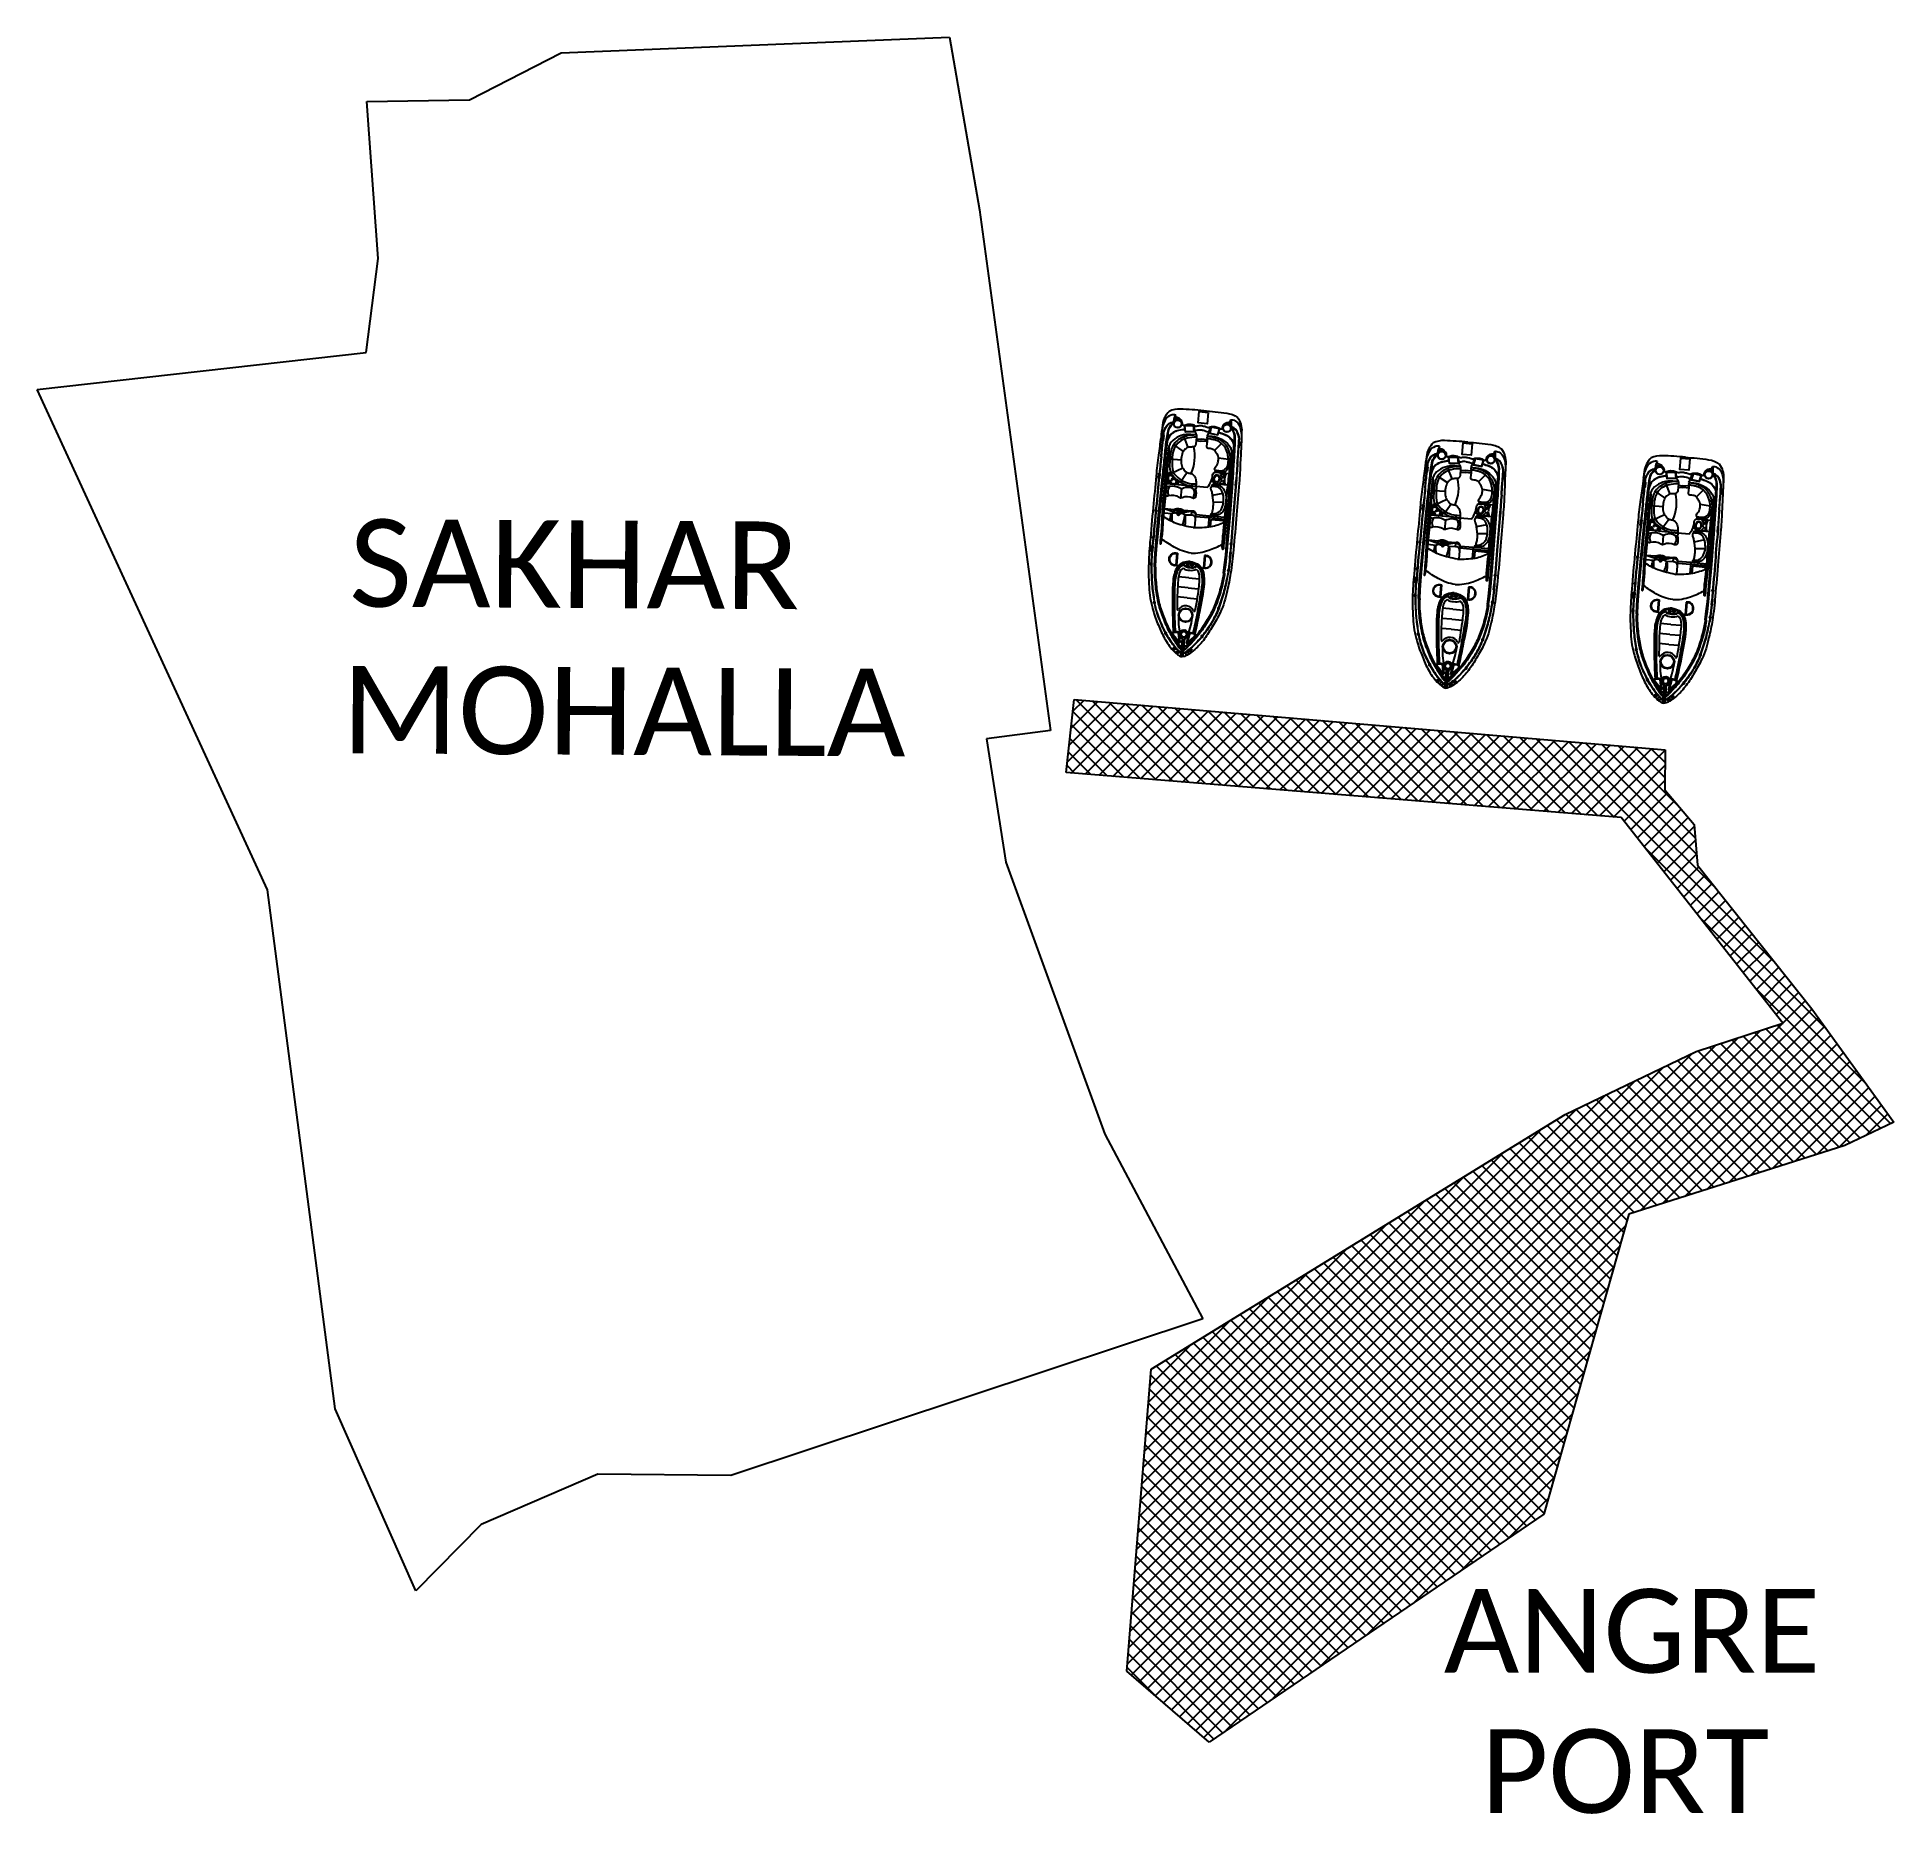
# Model space of a CAD drawing. Header units: metres. Extents: x 310982 to 312092, y 1911548 to 1912609.
import ezdxf

# ---------------------------------------------------------------- set-up
doc = ezdxf.new("R2010")
doc.units = ezdxf.units.M
for name, color, linetype in [('PORT', 5, 'Continuous'), ('PORT TEXT', 7, 'Continuous'), ('village', 3, 'Continuous'), ('VILLAGE NAME', 250, 'Continuous')]:
    doc.layers.add(name, color=color, linetype=linetype)
doc.styles.get("Standard").update_dxf_attribs({"font": 'calibri.ttf'})

msp = doc.modelspace()

# ---------------------------------------------------------------- texts
at = {"layer": 'PORT TEXT'}
for s, p in [('ANGRE', (311823.1, 1911631.9)), ('PORT', (311845.4, 1911548.1))]:
    msp.add_text(s, height=50, dxfattribs=at).set_placement(p)
at = {"layer": 'VILLAGE NAME'}
for s, p in [('SAKHAR', (311168.9, 1912268.9)), ('MOHALLA', (311164.3, 1912181.3))]:
    msp.add_text(s, height=52.26, rotation=359.6762, dxfattribs=at).set_placement(p)

# ---------------------------------------------------------------- linework, layer by layer
at = {"color": 32, "true_color": 0xcd6928}
for p, q in [((311663.3, 1912380.3), (311663.2, 1912380.5)), ((311670.4, 1912364), (311667.9, 1912370.4)), ((311675.2, 1912368.1), (311678, 1912367.8)), ((311675.3, 1912369.2), (311678.1, 1912369)), ((311681.8, 1912367.5), (311678, 1912367.8)), ((311681.8, 1912368.6), (311678.1, 1912369)), ((311694.7, 1912377.5), (311694.8, 1912377.7)), ((311666.2, 1912356.5), (311659.4, 1912357)), ((311667.4, 1912361.8), (311661.6, 1912365.7)), ((311690.3, 1912366.4), (311686.1, 1912362.3)), ((311694.4, 1912356.8), (311688.4, 1912357.7)), ((311821, 1912361.5), (311821, 1912361.7)), ((311852.5, 1912358.7), (311852.6, 1912358.9)), ((311667.1, 1912351.7), (311660.3, 1912348.5)), ((311669.8, 1912349), (311665.7, 1912343.3)), ((311825.2, 1912343), (311819.4, 1912346.9)), ((311828.2, 1912345.2), (311825.6, 1912351.6)), ((311832.9, 1912349.3), (311835.8, 1912349)), ((311833, 1912350.4), (311835.9, 1912350.2)), ((311839.6, 1912348.7), (311835.8, 1912349)), ((311839.6, 1912349.8), (311835.9, 1912350.2)), ((311848, 1912347.6), (311843.9, 1912343.5)), ((311951.2, 1912352.5), (311951.1, 1912352.7)), ((311982.6, 1912349.7), (311982.7, 1912349.9)), ((311673.2, 1912340.9), (311657.4, 1912342.3)), ((311666.3, 1912339.3), (311665.8, 1912333.8)), ((311691.1, 1912336.6), (311684.7, 1912335.3)), ((311823.9, 1912337.7), (311817.2, 1912338.2)), ((311852.1, 1912338), (311846.2, 1912338.9)), ((311955.3, 1912334), (311949.5, 1912337.9)), ((311958.3, 1912336.2), (311955.8, 1912342.6)), ((311963.1, 1912340.2), (311965.9, 1912340)), ((311963.2, 1912341.4), (311966, 1912341.1)), ((311969.7, 1912339.7), (311965.9, 1912340)), ((311969.7, 1912340.8), (311966, 1912341.1)), ((311978.2, 1912338.5), (311974, 1912334.4)), ((311662, 1912326.8), (311656.1, 1912327.3)), ((311662.1, 1912325.2), (311656.1, 1912327.3)), ((311664.3, 1912325.8), (311662.4, 1912326.7)), ((311664.5, 1912326.1), (311662.7, 1912326.9)), ((311666.5, 1912326.4), (311663.1, 1912326.7)), ((311665.1, 1912326), (311666.9, 1912326.5)), ((311665.2, 1912325.7), (311667.2, 1912326.2)), ((311672.5, 1912325.9), (311667.4, 1912324.9)), ((311672.5, 1912325.9), (311667.7, 1912326.3)), ((311672.3, 1912323.5), (311672.5, 1912325.9)), ((311682.8, 1912323.2), (311692.3, 1912322.4)), ((311691.5, 1912331.3), (311685.2, 1912331.2)), ((311831, 1912322.1), (311815.2, 1912323.5)), ((311824.9, 1912332.9), (311818.1, 1912329.7)), ((311827.6, 1912330.2), (311823.5, 1912324.5)), ((311954.1, 1912328.6), (311947.3, 1912329.2)), ((311955.1, 1912323.8), (311948.2, 1912320.6)), ((311982.3, 1912329), (311976.3, 1912329.9)), ((311682.7, 1912322.1), (311692.2, 1912321.2)), ((311824.1, 1912320.5), (311823.6, 1912315)), ((311848.9, 1912317.8), (311842.5, 1912316.5)), ((311849.3, 1912312.5), (311843, 1912312.4)), ((311961.2, 1912313.1), (311945.4, 1912314.5)), ((311957.7, 1912321.2), (311953.7, 1912315.5)), ((311819.7, 1912308), (311813.9, 1912308.6)), ((311819.9, 1912306.4), (311813.9, 1912308.6)), ((311822.1, 1912307), (311820.1, 1912307.9)), ((311822.2, 1912307.3), (311820.5, 1912308.1)), ((311824.3, 1912307.6), (311820.9, 1912307.9)), ((311822.9, 1912307.2), (311824.6, 1912307.7)), ((311822.9, 1912306.9), (311825, 1912307.5)), ((311830.3, 1912307.1), (311825.2, 1912306.1)), ((311830.3, 1912307.1), (311825.4, 1912307.5)), ((311830.1, 1912304.7), (311830.3, 1912307.1)), ((311840.5, 1912303.3), (311850, 1912302.4)), ((311840.6, 1912304.4), (311850.1, 1912303.6)), ((311954.3, 1912311.5), (311953.8, 1912305.9)), ((311979, 1912308.8), (311972.7, 1912307.5)), ((311979.4, 1912303.4), (311973.1, 1912303.4)), ((311949.9, 1912299), (311944, 1912299.5)), ((311950, 1912297.4), (311944, 1912299.5)), ((311952.2, 1912298), (311950.3, 1912298.9)), ((311952.4, 1912298.3), (311950.6, 1912299.1)), ((311954.5, 1912298.6), (311951, 1912298.9)), ((311953, 1912298.2), (311954.8, 1912298.7)), ((311953.1, 1912297.9), (311955.1, 1912298.4)), ((311960.4, 1912298.1), (311955.4, 1912297.1)), ((311960.4, 1912298.1), (311955.6, 1912298.5)), ((311960.2, 1912295.7), (311960.4, 1912298.1)), ((311970.6, 1912294.2), (311980.1, 1912293.4)), ((311970.7, 1912295.4), (311980.2, 1912294.5)), ((311670.3, 1912280.2), (311664.1, 1912280.7)), ((311670.8, 1912286.2), (311664.6, 1912286.7)), ((311670.3, 1912280.2), (311676.4, 1912279.6)), ((311670.8, 1912286.2), (311677, 1912285.6)), ((311669.7, 1912274.1), (311663.8, 1912274.7)), ((311669.7, 1912274.1), (311675.7, 1912273.6)), ((311828.6, 1912267.4), (311822.3, 1912267.9)), ((311828, 1912261.4), (311821.8, 1912261.9)), ((311828, 1912261.4), (311834.2, 1912260.8)), ((311828.6, 1912267.4), (311834.8, 1912266.8)), ((311958.7, 1912258.3), (311952.5, 1912258.9)), ((311958.7, 1912258.3), (311964.9, 1912257.8)), ((311827.5, 1912255.4), (311821.6, 1912255.9)), ((311827.5, 1912255.4), (311833.4, 1912254.8)), ((311957.6, 1912246.3), (311951.7, 1912246.8)), ((311958.2, 1912252.3), (311952, 1912252.9)), ((311957.6, 1912246.3), (311963.6, 1912245.8)), ((311958.2, 1912252.3), (311964.4, 1912251.8))]:
    msp.add_line(p, q, dxfattribs=at)
at = {"color": 3}
msp.add_line((311247.8, 1911720.5), (311208.7, 1911680.8), dxfattribs=at)
at = {"color": 32, "true_color": 0xcd6928}
for points in [[(311679.6, 1912386, 0.01736), (311665.7, 1912386.9, 0.12634), (311659, 1912385.6, 0.172899), (311655, 1912377.5, 0.013884), (311654.1, 1912370, 0.008973), (311652.6, 1912359.4, 0.01509), (311651.2, 1912347.1, -0.002245), (311649.4, 1912328.2, 0.003342), (311647.5, 1912307.2, 0.016984), (311646.7, 1912293.1, 0.024546), (311646.9, 1912282.4, 0.067942), (311648.8, 1912268.9, 0.033948), (311651.7, 1912259.9, 0.022001), (311655.2, 1912251.8, 0.042872), (311659.8, 1912244.5, 0.059514), (311663.2, 1912240.9, 0.046364), (311665.2, 1912239.5, 0.104882), (311666.6, 1912239, 0.104882)], [(311650.2, 1912292.6), (311650.4, 1912297.6), (311650.8, 1912303.4), (311651.7, 1912312.8), (311652.9, 1912325.7), (311655, 1912346.4, 0.002601), (311656.2, 1912357.7, -0.004411), (311657.2, 1912367.2, -0.013009), (311658.3, 1912373.8, -0.113396), (311659.8, 1912377.2, -0.146005), (311661.7, 1912378.5, -1.595219)], [(311654.1, 1912358.5, 0.002942), (311655, 1912366.9, -0.002013), (311655.6, 1912372.2, -0.130442), (311656.8, 1912375.9, -0.261246), (311661.6, 1912379.4, -0.209197)], [(311654.3, 1912358.4, 0.002941), (311655.1, 1912366.8, -0.002014), (311655.7, 1912372.2, -0.130992), (311657, 1912375.9, -0.261832), (311661.7, 1912379.2, -0.261832)], [(311662.8, 1912383.4, 0.164393), (311660.1, 1912383.3, 0.188684), (311656.8, 1912380.7, 0.10758), (311654.4, 1912373.3)], [(311679.6, 1912386, -0.01736), (311693.4, 1912384.5, -0.12634), (311699.8, 1912382, -0.172899), (311702.3, 1912373.3, -0.013884), (311702, 1912365.8, -0.008973), (311701.5, 1912355, -0.01509), (311700.8, 1912342.7, 0.002245), (311699.2, 1912323.8, -0.003342), (311697.4, 1912302.8, -0.016984), (311695.7, 1912288.8, -0.024546), (311693.6, 1912278.3, -0.067942), (311689.4, 1912265.3, -0.033948), (311684.9, 1912257, -0.022001), (311680.1, 1912249.6, -0.042872), (311674.3, 1912243.3, -0.059514), (311670.3, 1912240.3, -0.046364), (311668.1, 1912239.2, -0.104882), (311666.6, 1912239, -0.104882)], [(311695.7, 1912380.5, -0.164393), (311698.4, 1912380, -0.188684), (311701.1, 1912376.8, -0.10758), (311702.2, 1912369.1)], [(311650.4, 1912292.6), (311650.6, 1912297.6), (311651, 1912303.4), (311651.9, 1912312.8), (311653, 1912325.7), (311655.1, 1912346.4, 0.002601), (311656.4, 1912357.7, -0.004411), (311657.4, 1912367.2, -0.013003), (311658.4, 1912373.7, -0.113337), (311660, 1912377.1, -0.144821), (311661.7, 1912378.3, -0.138987)], [(311650.6, 1912292.6), (311650.8, 1912297.6), (311651.2, 1912303.3), (311652.1, 1912312.8), (311653.2, 1912325.7), (311655.3, 1912346.4, 0.002601), (311656.5, 1912357.6, -0.00441), (311657.6, 1912367.2, -0.012997), (311658.6, 1912373.7, -0.113276), (311660.1, 1912377, -0.142458), (311661.7, 1912378.2, -0.142458)], [(311650.9, 1912292.5), (311651.1, 1912297.5), (311651.5, 1912303.3), (311652.4, 1912312.7), (311653.6, 1912325.7), (311655.6, 1912346.4, 0.002601), (311656.9, 1912357.6, -0.00441), (311657.9, 1912367.2, -0.002867), (311658.1, 1912368.6, -0.002867)], [(311675.4, 1912371.5), (311672, 1912371.8, 0.202722), (311661.1, 1912368.2, 0.178768), (311658.5, 1912363.3, -0.010028), (311657.3, 1912352.8, 0.005356), (311655.6, 1912335.4, 0.016605), (311654.6, 1912321.3, -0.018921), (311653.5, 1912306.7, 0.925873), (311654.1, 1912306.6, 0.041202), (311654.5, 1912309.2, 0.024461), (311655.3, 1912317.5, -0.012888), (311656.8, 1912333.6, 0.019359), (311657.5, 1912343.1, -0.002375), (311658.2, 1912354, 0.006386), (311658.9, 1912360.9, 0.013656), (311659.1, 1912363.7, 0.862706), (311658.6, 1912363.8, -0.648089)], [(311668.5, 1912374.7, 0.043334), (311664.5, 1912374.1, 0.18333), (311659.1, 1912370.6, 0.123985), (311657.6, 1912366.1, -0.015377), (311657.1, 1912362.8)], [(311668.5, 1912374.9, 0.043195), (311664.5, 1912374.2, 0.183415), (311658.9, 1912370.7, 0.094511), (311657.6, 1912367.3)], [(311675.4, 1912371.5), (311675.3, 1912370.1), (311675, 1912366, -0.448043), (311672.9, 1912364.3, 0.025561), (311670.8, 1912364.1, 0.15676), (311668.6, 1912363, 0.144288), (311667.4, 1912361.7, 0.079427), (311666.3, 1912358.4, 0.054179), (311666.2, 1912354.6, 0.127294), (311667.2, 1912351.6, -0.025195), (311668.4, 1912349.9, 0.112656), (311669.8, 1912349, 0.061652), (311671.8, 1912348.5, -0.222278), (311673.3, 1912347.7, -0.049109), (311674.3, 1912346.4, -0.09997), (311674.9, 1912344.8, -0.045992), (311675.1, 1912342.2), (311675, 1912340.8)], [(311681.6, 1912370.9), (311684.6, 1912370.7, -0.202722), (311694.8, 1912365.2, -0.178768), (311696.4, 1912359.9, 0.010028), (311695.7, 1912349.4, -0.005356), (311694.3, 1912332, -0.016605), (311692.9, 1912317.9, 0.018921), (311691.4, 1912303.4, -0.925873), (311690.8, 1912303.4, -0.041202), (311690.8, 1912306, -0.024461), (311691.5, 1912314.3, 0.012888), (311692.9, 1912330.4, -0.019359), (311693.9, 1912339.8, 0.002375), (311695.1, 1912350.7, -0.006386), (311695.6, 1912357.7, -0.013656), (311695.9, 1912360.4, -0.862706), (311696.4, 1912360.5, 0.648089)], [(311688.6, 1912373.1, -0.043195), (311692.4, 1912371.8, -0.183415), (311697.3, 1912367.3, -0.094511), (311698, 1912363.7)], [(311688.6, 1912372.9, -0.043334), (311692.4, 1912371.6, -0.18333), (311697.1, 1912367.2, -0.123985), (311697.8, 1912362.5, 0.015377), (311697.7, 1912359.2)], [(311691.8, 1912288.9), (311692.5, 1912293.9), (311693.1, 1912299.6), (311693.9, 1912309.1), (311695, 1912322), (311696.6, 1912342.7, -0.002601), (311697.4, 1912354, 0.00441), (311698, 1912363.6, 0.012997), (311698.1, 1912370.2, 0.113276), (311697.2, 1912373.7, 0.142458), (311695.8, 1912375.1, 0.142458)], [(311692, 1912288.9), (311692.6, 1912293.9), (311693.3, 1912299.6), (311694, 1912309), (311695.2, 1912322), (311696.8, 1912342.7, -0.002601), (311697.5, 1912354, 0.004411), (311698.2, 1912363.6, 0.013003), (311698.3, 1912370.2, 0.113337), (311697.4, 1912373.8, 0.144821), (311695.9, 1912375.3, 0.138987)], [(311692.1, 1912288.9), (311692.8, 1912293.8), (311693.4, 1912299.6), (311694.2, 1912309), (311695.4, 1912322), (311697, 1912342.7, -0.002601), (311697.7, 1912354, 0.004411), (311698.3, 1912363.6, 0.013009), (311698.5, 1912370.2, 0.113396), (311697.5, 1912373.8, 0.146005), (311696, 1912375.5, 1.595219)], [(311699.9, 1912354.4, -0.002942), (311700.5, 1912362.8, 0.002013), (311700.9, 1912368.2, 0.130442), (311700.3, 1912372.1, 0.261246), (311696.1, 1912376.3, 0.209197)], [(311699.7, 1912354.4, -0.002941), (311700.4, 1912362.8, 0.002014), (311700.7, 1912368.2, 0.130992), (311700.1, 1912372, 0.261832), (311696.1, 1912376.1, 0.261832)], [(311837.4, 1912367.2, 0.01736), (311823.5, 1912368.1, 0.12634), (311816.8, 1912366.8, 0.172899), (311812.8, 1912358.7, 0.013884), (311811.8, 1912351.2, 0.008973), (311810.4, 1912340.6, 0.01509), (311809, 1912328.3, -0.002245), (311807.2, 1912309.4, 0.003342), (311805.3, 1912288.4, 0.016984), (311804.4, 1912274.3, 0.024546), (311804.7, 1912263.6, 0.067942), (311806.6, 1912250.1, 0.033948), (311809.5, 1912241.1, 0.022001), (311812.9, 1912233, 0.042872), (311817.5, 1912225.7, 0.059514), (311821, 1912222.1, 0.046364), (311823, 1912220.7, 0.104882), (311824.4, 1912220.2, 0.104882)], [(311654.1, 1912358.5, -0.006425), (311652.9, 1912346.9, -0.002217), (311651.1, 1912328, 0.003368), (311649.1, 1912306.9, 0.024633), (311648.2, 1912293.5, 0.015037), (311648.5, 1912284.7, 0.025439), (311648.9, 1912279.7, 0.013843), (311650.4, 1912269.6, 0.040266), (311653.3, 1912260.4, 0.016729), (311657.1, 1912252.3, 0.029739), (311662.4, 1912244.7, -0.01525), (311665.3, 1912241.5, 0.132389), (311665.9, 1912241, 0.028442), (311666.2, 1912240.9, 0.028442)], [(311654.3, 1912358.4, -0.006424), (311653.1, 1912346.9, -0.002217), (311651.3, 1912328, 0.003368), (311649.3, 1912306.8, 0.024633), (311648.4, 1912293.5, 0.015038), (311648.7, 1912284.7, 0.025461), (311649.1, 1912279.8, 0.013839), (311650.5, 1912269.6, 0.040238), (311653.4, 1912260.4, 0.016715), (311657.3, 1912252.3, 0.029693), (311662.5, 1912244.8, -0.015234), (311665.4, 1912241.6, 0.134036), (311666, 1912241.2, 0.024879), (311666.2, 1912241.1, 0.024879)], [(311658.7, 1912363.8, 0.016488), (311658.6, 1912363.2, -0.010023), (311657.5, 1912352.7, 0.005356), (311655.8, 1912335.4, 0.016607), (311654.8, 1912321.3, -0.018921), (311653.7, 1912306.7, -0.01143), (311653.7, 1912306.7, 0.913283), (311653.9, 1912306.7, 0.041174), (311654.4, 1912309.2, 0.024478), (311655.1, 1912317.5, -0.012889), (311656.6, 1912333.6, 0.019362), (311657.3, 1912343.1, -0.002377), (311658, 1912354, 0.006391), (311658.7, 1912360.9, 0.013664), (311658.9, 1912363.7, -0.000701), (311658.9, 1912363.7, 0.819976), (311658.7, 1912363.8, 0.819976)], [(311696.3, 1912360.4, -0.016488), (311696.3, 1912359.9, 0.010023), (311695.6, 1912349.4, -0.005356), (311694.2, 1912332, -0.016607), (311692.7, 1912318, 0.018921), (311691.2, 1912303.4, 0.01143), (311691.2, 1912303.4, -0.913283), (311691, 1912303.4, -0.041174), (311691, 1912306, -0.024478), (311691.7, 1912314.3, 0.012889), (311693, 1912330.4, -0.019362), (311694.1, 1912339.8, 0.002377), (311695.2, 1912350.7, -0.006391), (311695.8, 1912357.6, -0.013664), (311696.1, 1912360.4, 0.000701), (311696.1, 1912360.4, -0.819976), (311696.3, 1912360.4, -0.819976)], [(311691.5, 1912289), (311692.1, 1912293.9), (311692.8, 1912299.7), (311693.5, 1912309.1), (311694.7, 1912322), (311696.3, 1912342.8, -0.002601), (311697, 1912354.1, 0.00441), (311697.7, 1912363.6, 0.002867), (311697.7, 1912365.1, 0.002867)], [(311808, 1912273.8), (311808.2, 1912278.8), (311808.6, 1912284.6), (311809.5, 1912294), (311810.7, 1912306.9), (311812.7, 1912327.6, 0.002601), (311814, 1912338.9, -0.004411), (311815, 1912348.4, -0.013009), (311816, 1912355, -0.113396), (311817.6, 1912358.4, -0.146005), (311819.5, 1912359.7, -1.595219)], [(311808.2, 1912273.8), (311808.4, 1912278.8), (311808.8, 1912284.6), (311809.7, 1912294), (311810.8, 1912306.9), (311812.9, 1912327.6, 0.002601), (311814.1, 1912338.9, -0.004411), (311815.2, 1912348.4, -0.013003), (311816.2, 1912354.9, -0.113337), (311817.7, 1912358.3, -0.144821), (311819.5, 1912359.5, -0.138987)], [(311808.4, 1912273.8), (311808.6, 1912278.8), (311809, 1912284.5), (311809.8, 1912294), (311811, 1912306.9), (311813.1, 1912327.6, 0.002601), (311814.3, 1912338.8, -0.00441), (311815.4, 1912348.4, -0.012997), (311816.4, 1912354.9, -0.113276), (311817.9, 1912358.2, -0.142458), (311819.5, 1912359.4, -0.142458)], [(311811.9, 1912339.7, 0.002942), (311812.7, 1912348.1, -0.002013), (311813.3, 1912353.4, -0.130442), (311814.6, 1912357.1, -0.261246), (311819.4, 1912360.6, -0.209197)], [(311812, 1912339.6, 0.002941), (311812.9, 1912348, -0.002014), (311813.5, 1912353.4, -0.130992), (311814.8, 1912357.1, -0.261832), (311819.4, 1912360.4, -0.261832)], [(311820.6, 1912364.6, 0.164393), (311817.9, 1912364.5, 0.188684), (311814.6, 1912361.9, 0.10758), (311812.2, 1912354.5)], [(311837.4, 1912367.2, -0.01736), (311851.2, 1912365.7, -0.12634), (311857.6, 1912363.2, -0.172899), (311860.1, 1912354.5, -0.013884), (311859.7, 1912347, -0.008973), (311859.3, 1912336.2, -0.01509), (311858.5, 1912323.9, 0.002245), (311857, 1912305, -0.003342), (311855.2, 1912284, -0.016984), (311853.5, 1912270, -0.024546), (311851.4, 1912259.5, -0.067942), (311847.2, 1912246.5, -0.033948), (311842.7, 1912238.2, -0.022001), (311837.9, 1912230.8, -0.042872), (311832.1, 1912224.5, -0.059514), (311828.1, 1912221.5, -0.046364), (311825.9, 1912220.5, -0.104882), (311824.4, 1912220.2, -0.104882)], [(311849.6, 1912270.1), (311850.2, 1912275.1), (311850.9, 1912280.8), (311851.6, 1912290.3), (311852.8, 1912303.2), (311854.4, 1912323.9, -0.002601), (311855.1, 1912335.2, 0.00441), (311855.8, 1912344.8, 0.012997), (311855.9, 1912351.4, 0.113276), (311855, 1912354.9, 0.142458), (311853.6, 1912356.4, 0.142458)], [(311849.7, 1912270.1), (311850.4, 1912275.1), (311851, 1912280.8), (311851.8, 1912290.2), (311853, 1912303.2), (311854.6, 1912323.9, -0.002601), (311855.3, 1912335.2, 0.004411), (311856, 1912344.8, 0.013003), (311856.1, 1912351.4, 0.113337), (311855.2, 1912355, 0.144821), (311853.7, 1912356.5, 0.138987)], [(311849.9, 1912270.1), (311850.6, 1912275), (311851.2, 1912280.8), (311852, 1912290.2), (311853.1, 1912303.2), (311854.7, 1912323.9, -0.002601), (311855.5, 1912335.2, 0.004411), (311856.1, 1912344.8, 0.013009), (311856.3, 1912351.4, 0.113396), (311855.3, 1912355, 0.146005), (311853.7, 1912356.7, 1.595219)], [(311853.5, 1912361.7, -0.164393), (311856.1, 1912361.2, -0.188684), (311858.9, 1912358, -0.10758), (311860, 1912350.3)], [(311857.7, 1912335.6, -0.002942), (311858.3, 1912344, 0.002013), (311858.7, 1912349.4, 0.130442), (311858, 1912353.3, 0.261246), (311853.9, 1912357.5, 0.209197)], [(311857.5, 1912335.6, -0.002941), (311858.1, 1912344, 0.002014), (311858.5, 1912349.4, 0.130992), (311857.9, 1912353.2, 0.261832), (311853.9, 1912357.3, 0.261832)], [(311967.5, 1912358.2, 0.01736), (311953.7, 1912359.1, 0.12634), (311947, 1912357.8, 0.172899), (311942.9, 1912349.7, 0.013884), (311942, 1912342.2, 0.008973), (311940.5, 1912331.5, 0.01509), (311939.1, 1912319.3, -0.002245), (311937.3, 1912300.4, 0.003342), (311935.4, 1912279.4, 0.016984), (311934.6, 1912265.3, 0.024546), (311934.8, 1912254.6, 0.067942), (311936.7, 1912241.1, 0.033948), (311939.7, 1912232.1, 0.022001), (311943.1, 1912224, 0.042872), (311947.7, 1912216.7, 0.059514), (311951.1, 1912213.1, 0.046364), (311953.1, 1912211.7, 0.104882), (311954.5, 1912211.2, 0.104882)], [(311967.5, 1912358.2, -0.01736), (311981.4, 1912356.7, -0.12634), (311987.7, 1912354.2, -0.172899), (311990.3, 1912345.5, -0.013884), (311989.9, 1912338, -0.008973), (311989.4, 1912327.2, -0.01509), (311988.7, 1912314.9, 0.002245), (311987.1, 1912296, -0.003342), (311985.3, 1912275, -0.016984), (311983.7, 1912260.9, -0.024546), (311981.5, 1912250.5, -0.067942), (311977.3, 1912237.5, -0.033948), (311972.8, 1912229.2, -0.022001), (311968, 1912221.8, -0.042872), (311962.2, 1912215.4, -0.059514), (311958.2, 1912212.5, -0.046364), (311956, 1912211.4, -0.104882), (311954.5, 1912211.2, -0.104882)], [(311699.9, 1912354.4, 0.006425), (311699, 1912342.8, 0.002217), (311697.5, 1912323.9, -0.003368), (311695.7, 1912302.7, -0.024633), (311694.3, 1912289.4, -0.015037), (311692.5, 1912280.8, -0.025439), (311691.2, 1912276, -0.013843), (311688, 1912266.2, -0.040266), (311683.5, 1912257.7, -0.016729), (311678.3, 1912250.4, -0.029739), (311671.8, 1912243.9, 0.01525), (311668.4, 1912241.2, -0.132389), (311667.7, 1912240.9, -0.028442), (311667.4, 1912240.8, -0.028442)], [(311699.7, 1912354.4, 0.006424), (311698.9, 1912342.8, 0.002217), (311697.3, 1912323.9, -0.003368), (311695.6, 1912302.8, -0.024633), (311694.2, 1912289.5, -0.015038), (311692.3, 1912280.8, -0.025461), (311691, 1912276, -0.013839), (311687.8, 1912266.3, -0.040238), (311683.4, 1912257.8, -0.016715), (311678.1, 1912250.5, -0.029693), (311671.7, 1912244, 0.015234), (311668.3, 1912241.4, -0.134036), (311667.6, 1912241, -0.024879), (311667.4, 1912241, -0.024879)], [(311675, 1912340.8), (311681.9, 1912340.2, 0.158322), (311684.9, 1912347.4, -0.417676), (311686.7, 1912349.2), (311694.8, 1912348.4)], [(311694.1, 1912341.4), (311686.9, 1912342, -0.406088), (311684.6, 1912345.8)], [(311808.7, 1912273.7), (311808.9, 1912278.7), (311809.3, 1912284.5), (311810.2, 1912293.9), (311811.3, 1912306.9), (311813.4, 1912327.6, 0.002601), (311814.6, 1912338.8, -0.00441), (311815.7, 1912348.4, -0.002867), (311815.9, 1912349.8, -0.002867)], [(311833.1, 1912352.7), (311829.8, 1912353, 0.202722), (311818.8, 1912349.4, 0.178768), (311816.3, 1912344.5, -0.010028), (311815.1, 1912334, 0.005356), (311813.4, 1912316.6, 0.016605), (311812.4, 1912302.5, -0.018921), (311811.3, 1912287.9, 0.925873), (311811.8, 1912287.8, 0.041202), (311812.3, 1912290.4, 0.024461), (311813.1, 1912298.7, -0.012888), (311814.6, 1912314.8, 0.019359), (311815.2, 1912324.3, -0.002375), (311816, 1912335.2, 0.006386), (311816.7, 1912342.1, 0.013656), (311816.9, 1912344.9, 0.862706), (311816.3, 1912345, -0.648089)], [(311826.3, 1912355.9, 0.043334), (311822.3, 1912355.3, 0.18333), (311816.9, 1912351.8, 0.123985), (311815.4, 1912347.3, -0.015377), (311814.9, 1912344)], [(311826.2, 1912356.1, 0.043195), (311822.3, 1912355.4, 0.183415), (311816.7, 1912351.9, 0.094511), (311815.4, 1912348.5)], [(311833.1, 1912352.7), (311833.1, 1912351.3), (311832.8, 1912347.2, -0.448043), (311830.7, 1912345.5, 0.025561), (311828.6, 1912345.3, 0.15676), (311826.4, 1912344.2, 0.144288), (311825.2, 1912342.9, 0.079427), (311824.1, 1912339.6, 0.054179), (311824, 1912335.8, 0.127294), (311825, 1912332.8, -0.025195), (311826.2, 1912331.1, 0.112656), (311827.6, 1912330.2, 0.061652), (311829.6, 1912329.7, -0.222278), (311831.1, 1912328.9, -0.049109), (311832, 1912327.6, -0.09997), (311832.7, 1912326, -0.045992), (311832.8, 1912323.4), (311832.8, 1912322)], [(311839.3, 1912352.1), (311842.4, 1912351.9, -0.202722), (311852.5, 1912346.4, -0.178768), (311854.2, 1912341.1, 0.010028), (311853.5, 1912330.6, -0.005356), (311852.1, 1912313.2, -0.016605), (311850.7, 1912299.2, 0.018921), (311849.2, 1912284.6, -0.925873), (311848.6, 1912284.6, -0.041202), (311848.6, 1912287.2, -0.024461), (311849.3, 1912295.5, 0.012888), (311850.7, 1912311.6, -0.019359), (311851.7, 1912321, 0.002375), (311852.9, 1912331.9, -0.006386), (311853.4, 1912338.9, -0.013656), (311853.7, 1912341.6, -0.862706), (311854.2, 1912341.7, 0.648089)], [(311846.4, 1912354.3, -0.043195), (311850.2, 1912353, -0.183415), (311855.1, 1912348.5, -0.094511), (311855.8, 1912344.9)], [(311846.4, 1912354.1, -0.043334), (311850.2, 1912352.8, -0.18333), (311854.9, 1912348.5, -0.123985), (311855.6, 1912343.7, 0.015377), (311855.5, 1912340.4)], [(311849.2, 1912270.2), (311849.9, 1912275.1), (311850.5, 1912280.9), (311851.3, 1912290.3), (311852.5, 1912303.2), (311854.1, 1912324, -0.002601), (311854.8, 1912335.3, 0.00441), (311855.4, 1912344.8, 0.002867), (311855.5, 1912346.3, 0.002867)], [(311938.2, 1912264.7), (311938.4, 1912269.8), (311938.8, 1912275.5), (311939.7, 1912285), (311940.8, 1912297.9), (311942.9, 1912318.6, 0.002601), (311944.1, 1912329.9, -0.004411), (311945.2, 1912339.4, -0.013009), (311946.2, 1912346, -0.113396), (311947.8, 1912349.4, -0.146005), (311949.6, 1912350.7, -1.595219)], [(311938.3, 1912264.7), (311938.5, 1912269.7), (311938.9, 1912275.5), (311939.8, 1912284.9), (311941, 1912297.9), (311943, 1912318.6, 0.002601), (311944.3, 1912329.8, -0.004411), (311945.3, 1912339.4, -0.013003), (311946.4, 1912345.9, -0.113337), (311947.9, 1912349.3, -0.144821), (311949.6, 1912350.5, -0.138987)], [(311938.5, 1912264.7), (311938.7, 1912269.7), (311939.1, 1912275.5), (311940, 1912284.9), (311941.1, 1912297.9), (311943.2, 1912318.6, 0.002601), (311944.5, 1912329.8, -0.00441), (311945.5, 1912339.4, -0.012997), (311946.5, 1912345.9, -0.113276), (311948, 1912349.1, -0.142458), (311949.7, 1912350.3, -0.142458)], [(311942, 1912330.6, 0.002942), (311942.9, 1912339, -0.002013), (311943.5, 1912344.4, -0.130442), (311944.8, 1912348.1, -0.261246), (311949.6, 1912351.5, -0.209197)], [(311942.2, 1912330.6, 0.002941), (311943.1, 1912339, -0.002014), (311943.6, 1912344.4, -0.130992), (311944.9, 1912348, -0.261832), (311949.6, 1912351.4, -0.261832)], [(311950.7, 1912355.6, 0.164393), (311948, 1912355.5, 0.188684), (311944.7, 1912352.9, 0.10758), (311942.3, 1912345.5)], [(311956.4, 1912346.9, 0.043334), (311952.5, 1912346.3, 0.18333), (311947, 1912342.8, 0.123985), (311945.5, 1912338.3, -0.015377), (311945, 1912334.9)], [(311956.4, 1912347.1, 0.043195), (311952.4, 1912346.4, 0.183415), (311946.9, 1912342.9, 0.094511), (311945.5, 1912339.4)], [(311976.6, 1912345.3, -0.043195), (311980.4, 1912343.9, -0.183415), (311985.2, 1912339.5, -0.094511), (311985.9, 1912335.9)], [(311979.7, 1912261.1), (311980.4, 1912266.1), (311981, 1912271.8), (311981.8, 1912281.2), (311982.9, 1912294.2), (311984.5, 1912314.9, -0.002601), (311985.3, 1912326.2, 0.00441), (311985.9, 1912335.8, 0.012997), (311986.1, 1912342.4, 0.113276), (311985.2, 1912345.9, 0.142458), (311983.8, 1912347.3, 0.142458)], [(311979.9, 1912261.1), (311980.6, 1912266), (311981.2, 1912271.8), (311982, 1912281.2), (311983.1, 1912294.1), (311984.7, 1912314.9, -0.002601), (311985.5, 1912326.2, 0.004411), (311986.1, 1912335.8, 0.013003), (311986.2, 1912342.4, 0.113337), (311985.3, 1912345.9, 0.144821), (311983.8, 1912347.5, 0.138987)], [(311980, 1912261), (311980.7, 1912266), (311981.4, 1912271.8), (311982.1, 1912281.2), (311983.3, 1912294.1), (311984.9, 1912314.9, -0.002601), (311985.6, 1912326.2, 0.004411), (311986.3, 1912335.8, 0.013009), (311986.4, 1912342.4, 0.113396), (311985.5, 1912346, 0.146005), (311983.9, 1912347.7, 1.595219)], [(311983.7, 1912352.7, -0.164393), (311986.3, 1912352.1, -0.188684), (311989.1, 1912349, -0.10758), (311990.1, 1912341.3)], [(311987.7, 1912326.6, -0.002941), (311988.3, 1912335, 0.002014), (311988.6, 1912340.4, 0.130992), (311988, 1912344.2, 0.261832), (311984, 1912348.3, 0.261832)], [(311987.8, 1912326.6, -0.002942), (311988.4, 1912335, 0.002013), (311988.8, 1912340.4, 0.130442), (311988.2, 1912344.3, 0.261246), (311984.1, 1912348.5, 0.209197)], [(311674.7, 1912339.1, -0.164009), (311674.7, 1912334.2, -0.407559), (311673.1, 1912333.7, 0.20466), (311666.7, 1912334, -0.28657), (311665, 1912334.1, 0.198759), (311658.5, 1912335.1, -0.45148), (311656.9, 1912335.5, -1.463971)], [(311675, 1912340.8, -0.291269), (311674.7, 1912339.1, -0.299867), (311673.6, 1912339.1, 0.273478), (311667.2, 1912339.5, -0.28657), (311665.5, 1912339.6, 0.198759), (311659, 1912340.6, -0.45148), (311657.4, 1912341.1, -1.463971)], [(311811.9, 1912339.7, -0.006425), (311810.7, 1912328.1, -0.002217), (311808.9, 1912309.2, 0.003368), (311806.9, 1912288.1, 0.024633), (311806, 1912274.7, 0.015037), (311806.3, 1912265.9, 0.025439), (311806.7, 1912260.9, 0.013843), (311808.1, 1912250.8, 0.040266), (311811, 1912241.6, 0.016729), (311814.9, 1912233.5, 0.029739), (311820.1, 1912225.9, -0.01525), (311823, 1912222.7, 0.132389), (311823.7, 1912222.2, 0.028442), (311824, 1912222.1, 0.028442)], [(311812, 1912339.6, -0.006424), (311810.9, 1912328.1, -0.002217), (311809.1, 1912309.2, 0.003368), (311807.1, 1912288, 0.024633), (311806.1, 1912274.7, 0.015038), (311806.4, 1912265.9, 0.025461), (311806.8, 1912261, 0.013839), (311808.3, 1912250.8, 0.040238), (311811.2, 1912241.6, 0.016715), (311815.1, 1912233.5, 0.029693), (311820.3, 1912226, -0.015234), (311823.2, 1912222.8, 0.134036), (311823.7, 1912222.4, 0.024879), (311824, 1912222.3, 0.024879)], [(311816.5, 1912345, 0.016488), (311816.4, 1912344.4, -0.010023), (311815.3, 1912333.9, 0.005356), (311813.6, 1912316.6, 0.016607), (311812.6, 1912302.5, -0.018921), (311811.4, 1912287.9, -0.01143), (311811.4, 1912287.9, 0.913283), (311811.7, 1912287.9, 0.041174), (311812.1, 1912290.4, 0.024478), (311812.9, 1912298.7, -0.012889), (311814.4, 1912314.8, 0.019362), (311815.1, 1912324.3, -0.002377), (311815.8, 1912335.2, 0.006391), (311816.5, 1912342.1, 0.013664), (311816.7, 1912344.9, -0.000701), (311816.7, 1912344.9, 0.819976), (311816.5, 1912345, 0.819976)], [(311857.7, 1912335.6, 0.006425), (311856.8, 1912324, 0.002217), (311855.3, 1912305.1, -0.003368), (311853.5, 1912283.9, -0.024633), (311852.1, 1912270.6, -0.015037), (311850.2, 1912262, -0.025439), (311849, 1912257.2, -0.013843), (311845.7, 1912247.4, -0.040266), (311841.3, 1912238.9, -0.016729), (311836, 1912231.6, -0.029739), (311829.6, 1912225.1, 0.01525), (311826.2, 1912222.4, -0.132389), (311825.5, 1912222.1, -0.028442), (311825.1, 1912222, -0.028442)], [(311857.5, 1912335.6, 0.006424), (311856.6, 1912324, 0.002217), (311855.1, 1912305.1, -0.003368), (311853.3, 1912284, -0.024633), (311851.9, 1912270.7, -0.015038), (311850.1, 1912262, -0.025461), (311848.8, 1912257.2, -0.013839), (311845.6, 1912247.5, -0.040238), (311841.1, 1912239, -0.016715), (311835.9, 1912231.7, -0.029693), (311829.5, 1912225.2, 0.015234), (311826, 1912222.6, -0.134036), (311825.4, 1912222.2, -0.024879), (311825.2, 1912222.2, -0.024879)], [(311854.1, 1912341.6, -0.016488), (311854, 1912341.1, 0.010023), (311853.3, 1912330.6, -0.005356), (311851.9, 1912313.2, -0.016607), (311850.5, 1912299.2, 0.018921), (311849, 1912284.6, 0.01143), (311849, 1912284.6, -0.913283), (311848.8, 1912284.6, -0.041174), (311848.8, 1912287.2, -0.024478), (311849.5, 1912295.5, 0.012889), (311850.8, 1912311.6, -0.019362), (311851.8, 1912321, 0.002377), (311853, 1912331.9, -0.006391), (311853.6, 1912338.9, -0.013664), (311853.9, 1912341.6, 0.000701), (311853.9, 1912341.6, -0.819976), (311854.1, 1912341.6, -0.819976)], [(311938.8, 1912264.7), (311939, 1912269.7), (311939.4, 1912275.5), (311940.3, 1912284.9), (311941.5, 1912297.8), (311943.5, 1912318.5, 0.002601), (311944.8, 1912329.8, -0.00441), (311945.8, 1912339.3, -0.002867), (311946, 1912340.8, -0.002867)], [(311963.3, 1912343.6), (311959.9, 1912343.9, 0.202722), (311949, 1912340.4, 0.178768), (311946.4, 1912335.4, -0.010028), (311945.2, 1912324.9, 0.005356), (311943.6, 1912307.6, 0.016605), (311942.5, 1912293.5, -0.018921), (311941.4, 1912278.9, 0.925873), (311942, 1912278.8, 0.041202), (311942.5, 1912281.4, 0.024461), (311943.2, 1912289.7, -0.012888), (311944.7, 1912305.8, 0.019359), (311945.4, 1912315.2, -0.002375), (311946.1, 1912326.2, 0.006386), (311946.8, 1912333.1, 0.013656), (311947, 1912335.9, 0.862706), (311946.5, 1912336, -0.648089)], [(311946.6, 1912335.9, 0.016488), (311946.6, 1912335.4, -0.010023), (311945.4, 1912324.9, 0.005356), (311943.7, 1912307.6, 0.016607), (311942.7, 1912293.5, -0.018921), (311941.6, 1912278.9, -0.01143), (311941.6, 1912278.9, 0.913283), (311941.8, 1912278.8, 0.041174), (311942.3, 1912281.4, 0.024478), (311943, 1912289.7, -0.012889), (311944.6, 1912305.8, 0.019362), (311945.2, 1912315.2, -0.002377), (311946, 1912326.2, 0.006391), (311946.6, 1912333.1, 0.013664), (311946.8, 1912335.9, -0.000701), (311946.8, 1912335.9, 0.819976), (311946.6, 1912335.9, 0.819976)], [(311963.3, 1912343.6), (311963.3, 1912342.3), (311962.9, 1912338.2, -0.448043), (311960.8, 1912336.4, 0.025561), (311958.7, 1912336.3, 0.15676), (311956.5, 1912335.2, 0.144288), (311955.3, 1912333.9, 0.079427), (311954.3, 1912330.6, 0.054179), (311954.1, 1912326.8, 0.127294), (311955.1, 1912323.8, -0.025195), (311956.3, 1912322.1, 0.112656), (311957.7, 1912321.2, 0.061652), (311959.7, 1912320.7, -0.222278), (311961.2, 1912319.9, -0.049109), (311962.2, 1912318.5, -0.09997), (311962.8, 1912316.9, -0.045992), (311963, 1912314.3), (311962.9, 1912313)], [(311969.5, 1912343.1), (311972.5, 1912342.8, -0.202722), (311982.7, 1912337.4, -0.178768), (311984.4, 1912332.1, 0.010028), (311983.6, 1912321.5, -0.005356), (311982.3, 1912304.2, -0.016605), (311980.8, 1912290.1, 0.018921), (311979.3, 1912275.6, -0.925873), (311978.8, 1912275.5, -0.041202), (311978.7, 1912278.1, -0.024461), (311979.5, 1912286.5, 0.012888), (311980.8, 1912302.6, -0.019359), (311981.8, 1912312, 0.002375), (311983, 1912322.9, -0.006386), (311983.6, 1912329.8, -0.013656), (311983.8, 1912332.6, -0.862706), (311984.4, 1912332.6, 0.648089)], [(311976.5, 1912345.1, -0.043334), (311980.3, 1912343.8, -0.18333), (311985, 1912339.4, -0.123985), (311985.7, 1912334.7, 0.015377), (311985.6, 1912331.3)], [(311979.4, 1912261.1), (311980, 1912266.1), (311980.7, 1912271.8), (311981.5, 1912281.3), (311982.6, 1912294.2), (311984.2, 1912314.9, -0.002601), (311984.9, 1912326.2, 0.00441), (311985.6, 1912335.8, 0.002867), (311985.6, 1912337.3, 0.002867)], [(311674.4, 1912316.1), (311674.8, 1912321, 0.462925), (311672.3, 1912323.5), (311668.4, 1912323.6)], [(311675, 1912323.1), (311675.1, 1912323.9, 0.516839), (311672.5, 1912325.9, 0.282905)], [(311674.8, 1912321), (311675, 1912323.1, 0.545737), (311672.5, 1912325.1, 0.282905)], [(311832.8, 1912322), (311839.7, 1912321.4, 0.158322), (311842.6, 1912328.6, -0.417676), (311844.5, 1912330.4), (311852.6, 1912329.7)], [(311851.8, 1912322.6), (311844.6, 1912323.2, -0.406088), (311842.4, 1912327)], [(311942, 1912330.6, -0.006425), (311940.8, 1912319.1, -0.002217), (311939, 1912300.2, 0.003368), (311937, 1912279, 0.024633), (311936.1, 1912265.7, 0.015037), (311936.4, 1912256.8, 0.025439), (311936.8, 1912251.9, 0.013843), (311938.3, 1912241.7, 0.040266), (311941.2, 1912232.6, 0.016729), (311945.1, 1912224.4, 0.029739), (311950.3, 1912216.9, -0.01525), (311953.2, 1912213.7, 0.132389), (311953.8, 1912213.2, 0.028442), (311954.1, 1912213.1, 0.028442)], [(311942.2, 1912330.6, -0.006424), (311941, 1912319.1, -0.002217), (311939.2, 1912300.2, 0.003368), (311937.2, 1912279, 0.024633), (311936.3, 1912265.7, 0.015038), (311936.6, 1912256.8, 0.025461), (311937, 1912251.9, 0.013839), (311938.5, 1912241.8, 0.040238), (311941.3, 1912232.6, 0.016715), (311945.2, 1912224.5, 0.029693), (311950.4, 1912217, -0.015234), (311953.3, 1912213.8, 0.134036), (311953.9, 1912213.4, 0.024879), (311954.1, 1912213.3, 0.024879)], [(311987.8, 1912326.6, 0.006425), (311987, 1912315, 0.002217), (311985.4, 1912296.1, -0.003368), (311983.7, 1912274.9, -0.024633), (311982.2, 1912261.6, -0.015037), (311980.4, 1912252.9, -0.025439), (311979.1, 1912248.2, -0.013843), (311975.9, 1912238.4, -0.040266), (311971.4, 1912229.9, -0.016729), (311966.2, 1912222.6, -0.029739), (311959.7, 1912216.1, 0.01525), (311956.3, 1912213.4, -0.132389), (311955.6, 1912213, -0.028442), (311955.3, 1912213, -0.028442)], [(311987.7, 1912326.6, 0.006424), (311986.8, 1912315, 0.002217), (311985.2, 1912296.1, -0.003368), (311983.5, 1912274.9, -0.024633), (311982.1, 1912261.6, -0.015038), (311980.2, 1912253, -0.025461), (311978.9, 1912248.2, -0.013839), (311975.7, 1912238.5, -0.040238), (311971.3, 1912230, -0.016715), (311966, 1912222.7, -0.029693), (311959.6, 1912216.2, 0.015234), (311956.2, 1912213.5, -0.134036), (311955.6, 1912213.2, -0.024879), (311955.3, 1912213.2, -0.024879)], [(311984.2, 1912332.6, -0.016488), (311984.2, 1912332.1, 0.010023), (311983.5, 1912321.5, -0.005356), (311982.1, 1912304.2, -0.016607), (311980.6, 1912290.1, 0.018921), (311979.2, 1912275.6, 0.01143), (311979.2, 1912275.6, -0.913283), (311978.9, 1912275.6, -0.041174), (311978.9, 1912278.1, -0.024478), (311979.6, 1912286.5, 0.012889), (311981, 1912302.6, -0.019362), (311982, 1912312, 0.002377), (311983.2, 1912322.9, -0.006391), (311983.7, 1912329.8, -0.013664), (311984, 1912332.6, 0.000701), (311984, 1912332.6, -0.819976), (311984.2, 1912332.6, -0.819976)], [(311673.4, 1912316.1, -0.033687), (311663.1, 1912318.6, -0.051879), (311655.7, 1912322.7, -1.92312)], [(311673.4, 1912316.1, 0.033687), (311684, 1912316.7, 0.051879), (311692.1, 1912319.4, 1.92312)], [(311832.5, 1912320.3, -0.164009), (311832.5, 1912315.4, -0.407559), (311830.9, 1912314.9, 0.20466), (311824.5, 1912315.2, -0.28657), (311822.8, 1912315.3, 0.198759), (311816.3, 1912316.3, -0.45148), (311814.7, 1912316.7, -1.463971)], [(311832.8, 1912322, -0.291269), (311832.5, 1912320.3, -0.299867), (311831.4, 1912320.3, 0.273478), (311825, 1912320.7, -0.28657), (311823.3, 1912320.8, 0.198759), (311816.7, 1912321.8, -0.45148), (311815.2, 1912322.3, -1.463971)], [(311962.9, 1912313, -0.291269), (311962.6, 1912311.3, -0.299867), (311961.5, 1912311.2, 0.273478), (311955.1, 1912311.7, -0.28657), (311953.4, 1912311.8, 0.198759), (311946.9, 1912312.8, -0.45148), (311945.3, 1912313.3, -1.463971)], [(311962.9, 1912313), (311969.8, 1912312.4, 0.158322), (311972.8, 1912319.6, -0.417676), (311974.7, 1912321.3), (311982.8, 1912320.6)], [(311982, 1912313.6), (311974.8, 1912314.2, -0.406088), (311972.6, 1912318)], [(311672.1, 1912300.9, -0.096403), (311662, 1912304.5, -0.040538), (311654.6, 1912309.4, -1.92312)], [(311663.9, 1912300.8), (311663.3, 1912293.4, -0.483063), (311658.9, 1912297.4, -0.50024), (311663.9, 1912300.8, -0.418424)], [(311672.1, 1912300.9, 0.096403), (311682.6, 1912302.6, 0.040538), (311690.8, 1912306.2, 1.92312)], [(311831.2, 1912297.3, -0.033687), (311820.9, 1912299.8, -0.051879), (311813.5, 1912303.9, -1.92312)], [(311832.2, 1912297.3), (311832.6, 1912302.2, 0.462925), (311830.1, 1912304.7), (311826.1, 1912304.9)], [(311832.6, 1912302.2), (311832.8, 1912304.3, 0.545737), (311830.2, 1912306.3, 0.282905)], [(311832.8, 1912304.3), (311832.9, 1912305.1, 0.516839), (311830.3, 1912307.1, 0.282905)], [(311962.6, 1912311.3, -0.164009), (311962.7, 1912306.4, -0.407559), (311961, 1912305.9, 0.20466), (311954.6, 1912306.1, -0.28657), (311952.9, 1912306.2, 0.198759), (311946.4, 1912307.3, -0.45148), (311944.8, 1912307.7, -1.463971)], [(311650.2, 1912292.6, 0.031596), (311650.4, 1912284.7, 0.004928), (311650.9, 1912279.6, 0.02844), (311652.5, 1912270.6, 0.042875), (311655.4, 1912262, 0.035347), (311659.1, 1912253.7, 0.024093), (311663.5, 1912246.5, 0.079837), (311666.4, 1912242.9)], [(311650.4, 1912292.6, 0.031592), (311650.5, 1912284.8, 0.004926), (311651, 1912279.6, 0.028436), (311652.7, 1912270.7, 0.042895), (311655.5, 1912262, 0.035363), (311659.3, 1912253.8, 0.024111), (311663.7, 1912246.5, 0.077658), (311666.4, 1912243.1, 0.077658)], [(311650.6, 1912292.6, 0.031588), (311650.7, 1912284.8, 0.004924), (311651.2, 1912279.6, 0.028433), (311652.8, 1912270.7, 0.042917), (311655.7, 1912262.1, 0.035379), (311659.4, 1912253.8, 0.02413), (311663.8, 1912246.6, 0.075408), (311666.4, 1912243.3, 0.075408)], [(311650.9, 1912292.5, 0.031581), (311651, 1912284.8, 0.00492), (311651.5, 1912279.6, 0.028426), (311653.1, 1912270.8, 0.042959), (311656, 1912262.2, 0.035411), (311659.7, 1912254, 0.028829), (311663.4, 1912247.9, 0.092336), (311666.5, 1912244.9, 0.080328)], [(311680.1, 1912299.4), (311679.4, 1912292, 0.483063), (311684.4, 1912295.2, 0.50024), (311680.1, 1912299.4, 0.418424)], [(311829.9, 1912282.1, -0.096403), (311819.8, 1912285.7, -0.040538), (311812.3, 1912290.6, -1.92312)], [(311831.2, 1912297.3, 0.033687), (311841.8, 1912297.9, 0.051879), (311849.8, 1912300.6, 1.92312)], [(311961.3, 1912288.2, -0.033687), (311951.1, 1912290.8, -0.051879), (311943.6, 1912294.8, -1.92312)], [(311962.3, 1912288.3), (311962.7, 1912293.2, 0.462925), (311960.2, 1912295.7), (311956.3, 1912295.8)], [(311962.9, 1912295.3), (311963, 1912296.1, 0.516839), (311960.4, 1912298.1, 0.282905)], [(311962.7, 1912293.2), (311962.9, 1912295.3, 0.545737), (311960.4, 1912297.3, 0.282905)], [(311961.3, 1912288.2, 0.033687), (311971.9, 1912288.9, 0.051879), (311980, 1912291.6, 1.92312)], [(311692.1, 1912288.9, -0.031596), (311690.6, 1912281.2, -0.004928), (311689.2, 1912276.2, -0.02844), (311686.1, 1912267.7, -0.042875), (311681.7, 1912259.6, -0.035347), (311676.6, 1912252.1, -0.024093), (311671, 1912245.8, -0.079837), (311667.5, 1912242.8)], [(311692, 1912288.9, -0.031592), (311690.5, 1912281.2, -0.004926), (311689.1, 1912276.2, -0.028436), (311685.9, 1912267.7, -0.042895), (311681.6, 1912259.7, -0.035363), (311676.4, 1912252.2, -0.024111), (311670.8, 1912245.9, -0.077658), (311667.6, 1912243, -0.077658)], [(311691.8, 1912288.9, -0.031588), (311690.3, 1912281.3, -0.004924), (311688.9, 1912276.3, -0.028433), (311685.8, 1912267.8, -0.042917), (311681.4, 1912259.8, -0.035379), (311676.3, 1912252.3, -0.02413), (311670.7, 1912246, -0.075408), (311667.6, 1912243.2, -0.075408)], [(311691.5, 1912288.9, -0.031581), (311690, 1912281.4, -0.00492), (311688.6, 1912276.4, -0.028426), (311685.4, 1912267.9, -0.042959), (311681.1, 1912260, -0.035411), (311676, 1912252.6, -0.028829), (311671.3, 1912247.2, -0.092336), (311667.7, 1912244.8, -0.080328)], [(311821.7, 1912282), (311821.1, 1912274.6, -0.483063), (311816.7, 1912278.7, -0.50024), (311821.7, 1912282, -0.418424)], [(311829.9, 1912282.1, 0.096403), (311840.4, 1912283.8, 0.040538), (311848.6, 1912287.4, 1.92312)], [(311837.9, 1912280.6), (311837.2, 1912273.2, 0.483063), (311842.2, 1912276.4, 0.50024), (311837.9, 1912280.6, 0.418424)], [(311960, 1912273.1, -0.096403), (311949.9, 1912276.6, -0.040538), (311942.5, 1912281.6, -1.92312)], [(311808, 1912273.8, 0.031596), (311808.1, 1912265.9, 0.004928), (311808.6, 1912260.8, 0.02844), (311810.3, 1912251.8, 0.042875), (311813.1, 1912243.2, 0.035347), (311816.9, 1912234.9, 0.024093), (311821.3, 1912227.7, 0.079837), (311824.1, 1912224.1)], [(311808.2, 1912273.8, 0.031592), (311808.3, 1912266, 0.004926), (311808.8, 1912260.8, 0.028436), (311810.4, 1912251.9, 0.042895), (311813.3, 1912243.2, 0.035363), (311817, 1912235, 0.024111), (311821.4, 1912227.7, 0.077658), (311824.2, 1912224.3, 0.077658)], [(311808.4, 1912273.8, 0.031588), (311808.5, 1912266, 0.004924), (311809, 1912260.8, 0.028433), (311810.6, 1912251.9, 0.042917), (311813.4, 1912243.3, 0.035379), (311817.2, 1912235, 0.02413), (311821.6, 1912227.8, 0.075408), (311824.2, 1912224.5, 0.075408)], [(311808.7, 1912273.7, 0.031581), (311808.8, 1912266, 0.00492), (311809.3, 1912260.8, 0.028426), (311810.9, 1912252, 0.042959), (311813.8, 1912243.4, 0.035411), (311817.5, 1912235.2, 0.028829), (311821.2, 1912229.2, 0.092336), (311824.3, 1912226.1, 0.080328)], [(311849.9, 1912270.1, -0.031596), (311848.4, 1912262.4, -0.004928), (311847, 1912257.4, -0.02844), (311843.8, 1912248.9, -0.042875), (311839.5, 1912240.8, -0.035347), (311834.3, 1912233.3, -0.024093), (311828.7, 1912227, -0.079837), (311825.3, 1912224)], [(311849.7, 1912270.1, -0.031592), (311848.3, 1912262.4, -0.004926), (311846.8, 1912257.4, -0.028436), (311843.7, 1912248.9, -0.042895), (311839.4, 1912240.9, -0.035363), (311834.2, 1912233.4, -0.024111), (311828.6, 1912227.1, -0.077658), (311825.3, 1912224.2, -0.077658)], [(311849.6, 1912270.1, -0.031588), (311848.1, 1912262.5, -0.004924), (311846.7, 1912257.5, -0.028433), (311843.5, 1912249, -0.042917), (311839.2, 1912241, -0.035379), (311834.1, 1912233.6, -0.02413), (311828.5, 1912227.2, -0.075408), (311825.4, 1912224.4, -0.075408)], [(311849.2, 1912270.2, -0.031581), (311847.8, 1912262.6, -0.00492), (311846.4, 1912257.6, -0.028426), (311843.2, 1912249.1, -0.042959), (311838.9, 1912241.2, -0.035411), (311833.8, 1912233.8, -0.028829), (311829.1, 1912228.4, -0.092336), (311825.5, 1912226, -0.080328)], [(311951.9, 1912273), (311951.2, 1912265.6, -0.483063), (311946.8, 1912269.6, -0.50024), (311951.9, 1912273, -0.418424)], [(311960, 1912273.1, 0.096403), (311970.5, 1912274.8, 0.040538), (311978.7, 1912278.4, 1.92312)], [(311968, 1912271.6), (311967.3, 1912264.1, 0.483063), (311972.4, 1912267.4, 0.50024), (311968, 1912271.6, 0.418424)], [(311938.2, 1912264.7, 0.031596), (311938.3, 1912256.9, 0.004928), (311938.8, 1912251.7, 0.02844), (311940.4, 1912242.8, 0.042875), (311943.3, 1912234.2, 0.035347), (311947, 1912225.9, 0.024093), (311951.4, 1912218.6, 0.079837), (311954.3, 1912215.1)], [(311938.3, 1912264.7, 0.031592), (311938.4, 1912256.9, 0.004926), (311938.9, 1912251.8, 0.028436), (311940.6, 1912242.9, 0.042895), (311943.4, 1912234.2, 0.035363), (311947.2, 1912225.9, 0.024111), (311951.6, 1912218.7, 0.077658), (311954.3, 1912215.3, 0.077658)], [(311938.5, 1912264.7, 0.031588), (311938.6, 1912256.9, 0.004924), (311939.1, 1912251.8, 0.028433), (311940.7, 1912242.9, 0.042917), (311943.6, 1912234.3, 0.035379), (311947.3, 1912226, 0.02413), (311951.7, 1912218.8, 0.075408), (311954.3, 1912215.5, 0.075408)], [(311938.8, 1912264.7, 0.031581), (311938.9, 1912257, 0.00492), (311939.5, 1912251.8, 0.028426), (311941.1, 1912243, 0.042959), (311943.9, 1912234.4, 0.035411), (311947.6, 1912226.2, 0.028829), (311951.3, 1912220.1, 0.092336), (311954.5, 1912217.1, 0.080328)], [(311979.9, 1912261.1, -0.031592), (311978.4, 1912253.4, -0.004926), (311977, 1912248.4, -0.028436), (311973.8, 1912239.9, -0.042895), (311969.5, 1912231.9, -0.035363), (311964.3, 1912224.4, -0.024111), (311958.7, 1912218.1, -0.077658), (311955.5, 1912215.2, -0.077658)], [(311979.7, 1912261.1, -0.031588), (311978.2, 1912253.4, -0.004924), (311976.8, 1912248.4, -0.028433), (311973.7, 1912240, -0.042917), (311969.4, 1912232, -0.035379), (311964.2, 1912224.5, -0.02413), (311958.6, 1912218.2, -0.075408), (311955.5, 1912215.4, -0.075408)], [(311980, 1912261, -0.031596), (311978.6, 1912253.4, -0.004928), (311977.1, 1912248.3, -0.02844), (311974, 1912239.8, -0.042875), (311969.6, 1912231.8, -0.035347), (311964.5, 1912224.3, -0.024093), (311958.9, 1912218, -0.079837), (311955.5, 1912215)], [(311979.4, 1912261.1, -0.031581), (311977.9, 1912253.5, -0.00492), (311976.5, 1912248.5, -0.028426), (311973.4, 1912240.1, -0.042959), (311969.1, 1912232.2, -0.035411), (311963.9, 1912224.7, -0.028829), (311959.3, 1912219.4, -0.092336), (311955.6, 1912217, -0.080328)], [(311662.3, 1912254.1), (311663.7, 1912254, -0.382221), (311664.8, 1912253.1), (311665.4, 1912247.9, -0.786544), (311664.6, 1912247.4), (311661.1, 1912251.9, -0.616464), (311662.3, 1912254.1, -3.844907)], [(311673.5, 1912253.1), (311672.2, 1912253.3, 0.382221), (311670.8, 1912252.6), (311669.4, 1912247.5, 0.786544), (311670, 1912246.9), (311674.3, 1912250.7, 0.616464), (311673.5, 1912253.1, 3.844907)], [(311820.1, 1912235.3), (311821.4, 1912235.2, -0.382221), (311822.6, 1912234.3), (311823.2, 1912229.1, -0.786544), (311822.4, 1912228.6), (311818.9, 1912233.1, -0.616464), (311820.1, 1912235.3, -3.844907)], [(311831.3, 1912234.3), (311829.9, 1912234.5, 0.382221), (311828.6, 1912233.8), (311827.1, 1912228.7, 0.786544), (311827.8, 1912228.1), (311832.1, 1912231.9, 0.616464), (311831.3, 1912234.3, 3.844907)], [(311950.2, 1912226.2), (311951.6, 1912226.2, -0.382221), (311952.8, 1912225.3), (311953.3, 1912220.1, -0.786544), (311952.5, 1912219.5), (311949, 1912224, -0.616464), (311950.2, 1912226.2, -3.844907)], [(311961.4, 1912225.3), (311960.1, 1912225.5, 0.382221), (311958.7, 1912224.8), (311957.3, 1912219.7, 0.786544), (311958, 1912219.1), (311962.2, 1912222.9, 0.616464), (311961.4, 1912225.3, 3.844907)]]:
    msp.add_lwpolyline(points, format="xyb", dxfattribs=at)
for points in [[(311682.2, 1912385), (311681.6, 1912378.2), (311676.3, 1912378.7), (311676.9, 1912385.5)], [(311673.6, 1912377.2), (311674, 1912373.3), (311668.7, 1912373.2), (311668.2, 1912377.2)], [(311673.4, 1912377.1), (311673.8, 1912373.4), (311668.8, 1912373.3), (311668.4, 1912377)], [(311684, 1912376.3), (311682.9, 1912372.5), (311688.1, 1912371.5), (311689.3, 1912375.3)], [(311684.1, 1912376.1), (311683.2, 1912372.6), (311688, 1912371.6), (311689.1, 1912375.2)], [(311831.4, 1912358.4), (311831.7, 1912354.5), (311826.5, 1912354.4), (311825.9, 1912358.4)], [(311831.2, 1912358.3), (311831.6, 1912354.6), (311826.6, 1912354.5), (311826.1, 1912358.2)], [(311840, 1912366.2), (311839.4, 1912359.4), (311834.1, 1912359.9), (311834.7, 1912366.7)], [(311841.8, 1912357.5), (311840.7, 1912353.7), (311845.9, 1912352.7), (311847.1, 1912356.5)], [(311841.9, 1912357.3), (311840.9, 1912353.8), (311845.8, 1912352.9), (311846.9, 1912356.4)], [(311970.1, 1912357.2), (311969.5, 1912350.4), (311964.2, 1912350.8), (311964.8, 1912357.7)], [(311691.1, 1912345.7), (311692.3, 1912348.1), (311689.6, 1912348)], [(311961.5, 1912349.4), (311961.9, 1912345.4), (311956.6, 1912345.3), (311956.1, 1912349.4)], [(311961.3, 1912349.2), (311961.7, 1912345.6), (311956.8, 1912345.5), (311956.3, 1912349.2)], [(311971.9, 1912348.5), (311970.9, 1912344.6), (311976, 1912343.6), (311977.3, 1912347.5)], [(311972.1, 1912348.3), (311971.1, 1912344.8), (311975.9, 1912343.8), (311977, 1912347.3)], [(311690.9, 1912344.4), (311691.8, 1912341.8), (311689.1, 1912342.4)], [(311848.7, 1912325.6), (311849.5, 1912323), (311846.9, 1912323.6)], [(311848.8, 1912326.9), (311850.1, 1912329.3), (311847.4, 1912329.2)], [(311978.9, 1912316.6), (311979.7, 1912314), (311977.1, 1912314.6)], [(311979, 1912317.9), (311980.2, 1912320.3), (311977.5, 1912320.2)]]:
    msp.add_lwpolyline(points, close=True, dxfattribs=at)
for points in [[(311655.1, 1912368), (311654.8, 1912368), (311655.1, 1912371.2), (311655.4, 1912371.1)], [(311655.6, 1912371.1), (311655.7, 1912371.1), (311655.4, 1912368), (311655.3, 1912368)], [(311700.6, 1912367.1), (311700.5, 1912367.1), (311700.3, 1912364), (311700.4, 1912364)], [(311700.6, 1912364), (311700.9, 1912364), (311701.2, 1912367.1), (311700.8, 1912367.1)], [(311652.8, 1912345.4), (311652.6, 1912345.4), (311652.8, 1912348.5), (311653.1, 1912348.5)], [(311653.3, 1912348.5), (311653.4, 1912348.5), (311653.2, 1912345.4), (311653, 1912345.4)], [(311812.9, 1912349.2), (311812.6, 1912349.2), (311812.8, 1912352.4), (311813.2, 1912352.3)], [(311813.4, 1912352.3), (311813.5, 1912352.3), (311813.2, 1912349.2), (311813, 1912349.2)], [(311858.4, 1912348.3), (311858.3, 1912348.3), (311858, 1912345.2), (311858.2, 1912345.2)], [(311858.4, 1912345.2), (311858.7, 1912345.2), (311859, 1912348.3), (311858.6, 1912348.3)], [(311699, 1912344.4), (311698.8, 1912344.4), (311698.5, 1912341.4), (311698.7, 1912341.3)], [(311698.9, 1912341.3), (311699.1, 1912341.3), (311699.4, 1912344.4), (311699.1, 1912344.4)], [(311943, 1912340.2), (311942.7, 1912340.2), (311943, 1912343.3), (311943.3, 1912343.3)], [(311943.5, 1912343.3), (311943.6, 1912343.3), (311943.4, 1912340.2), (311943.2, 1912340.2)], [(311988.6, 1912339.3), (311988.5, 1912339.3), (311988.2, 1912336.2), (311988.4, 1912336.2)], [(311988.5, 1912336.2), (311988.8, 1912336.1), (311989.1, 1912339.3), (311988.7, 1912339.3)], [(311660.6, 1912324.3), (311655.9, 1912324.8)], [(311675.1, 1912323.9), (311682.8, 1912323.2), (311682.2, 1912316.5)], [(311810.6, 1912326.6), (311810.3, 1912326.6), (311810.6, 1912329.7), (311810.9, 1912329.7)], [(311811, 1912329.7), (311811.2, 1912329.7), (311810.9, 1912326.6), (311810.7, 1912326.6)], [(311856.7, 1912325.6), (311856.6, 1912325.7), (311856.3, 1912322.6), (311856.5, 1912322.6)], [(311856.7, 1912322.5), (311856.9, 1912322.5), (311857.2, 1912325.6), (311856.9, 1912325.6)], [(311675, 1912322.8), (311682.7, 1912322.1)], [(311691.7, 1912319.3), (311691.7, 1912320.1), (311683.8, 1912320.8), (311683.5, 1912316.7)], [(311940.7, 1912317.6), (311940.5, 1912317.6), (311940.8, 1912320.7), (311941, 1912320.7)], [(311941.2, 1912320.7), (311941.4, 1912320.6), (311941.1, 1912317.6), (311940.9, 1912317.6)], [(311986.9, 1912316.6), (311986.7, 1912316.6), (311986.4, 1912313.5), (311986.7, 1912313.5)], [(311986.8, 1912313.5), (311987, 1912313.5), (311987.3, 1912316.6), (311987.1, 1912316.6)], [(311648.6, 1912302), (311648.3, 1912302), (311648.6, 1912305.2), (311648.9, 1912305.2)], [(311649.1, 1912305.2), (311649.3, 1912305.2), (311649, 1912302), (311648.8, 1912302)], [(311695.5, 1912301.1), (311695.2, 1912301.1), (311695, 1912297.9), (311695.2, 1912297.9)], [(311695.4, 1912297.9), (311695.7, 1912297.8), (311696, 1912301.1), (311695.6, 1912301.1)], [(311818.4, 1912305.5), (311813.6, 1912306)], [(311832.8, 1912304), (311840.5, 1912303.3)], [(311832.9, 1912305.1), (311840.6, 1912304.4), (311840, 1912297.7)], [(311849.4, 1912300.5), (311849.5, 1912301.3), (311841.6, 1912302), (311841.2, 1912297.9)], [(311948.5, 1912296.5), (311943.8, 1912296.9)], [(311962.9, 1912294.9), (311970.6, 1912294.2)], [(311963, 1912296.1), (311970.7, 1912295.4), (311970.1, 1912288.7)], [(311979.6, 1912291.4), (311979.6, 1912292.3), (311971.7, 1912293), (311971.4, 1912288.8)], [(311806.4, 1912283.2), (311806.1, 1912283.2), (311806.4, 1912286.4), (311806.7, 1912286.4)], [(311806.9, 1912286.4), (311807.1, 1912286.4), (311806.8, 1912283.2), (311806.6, 1912283.2)], [(311853.2, 1912282.3), (311853, 1912282.3), (311852.7, 1912279.1), (311853, 1912279.1)], [(311853.1, 1912279.1), (311853.4, 1912279), (311853.7, 1912282.3), (311853.4, 1912282.3)], [(311936.5, 1912274.2), (311936.3, 1912274.2), (311936.5, 1912277.4), (311936.9, 1912277.4)], [(311937, 1912277.4), (311937.2, 1912277.4), (311937, 1912274.1), (311936.7, 1912274.2)], [(311983.4, 1912273.3), (311983.2, 1912273.3), (311982.9, 1912270.1), (311983.1, 1912270)], [(311983.3, 1912270), (311983.6, 1912270), (311983.9, 1912273.2), (311983.6, 1912273.3)], [(311666.1, 1912239.5), (311667, 1912250)], [(311667, 1912249.9), (311666.1, 1912239.5)], [(311667.2, 1912239.4), (311668.2, 1912249.9)], [(311668.2, 1912249.8), (311667.2, 1912239.4)], [(311823.8, 1912220.7), (311824.8, 1912231.2)], [(311824.8, 1912231.1), (311823.8, 1912220.7)], [(311825, 1912220.6), (311825.9, 1912231.1)], [(311825.9, 1912231), (311825, 1912220.6)], [(311954, 1912211.7), (311954.9, 1912222.1)], [(311954.9, 1912222.1), (311954, 1912211.7)], [(311956.1, 1912222), (311955.2, 1912211.6)], [(311955.2, 1912211.6), (311956.1, 1912222)]]:
    msp.add_lwpolyline(points, dxfattribs=at)
for points in [[(311663.7, 1912342.1, 0.917705), (311663.8, 1912343.9, -0.209704), (311660.1, 1912348.2, 0.850912), (311658.5, 1912348.1), (311658.2, 1912344.1, 0.435659), (311659.2, 1912342.8)], [(311821.5, 1912323.3, 0.917705), (311821.6, 1912325.1, -0.209704), (311817.8, 1912329.4, 0.850912), (311816.3, 1912329.3), (311816, 1912325.3, 0.435659), (311817, 1912324)], [(311951.6, 1912314.3, 0.917705), (311951.8, 1912316, -0.209704), (311948, 1912320.4, 0.850912), (311946.5, 1912320.3), (311946.1, 1912316.2, 0.435659), (311947.1, 1912314.9)], [(311663.6, 1912300.6), (311663, 1912293.7, -0.460147), (311659.3, 1912297.4, -0.47706)], [(311680.4, 1912299.1), (311679.8, 1912292.2, 0.460147), (311684.1, 1912295.2, 0.47706)], [(311821.4, 1912281.8), (311820.8, 1912274.9, -0.460147), (311817, 1912278.6, -0.47706)], [(311838.2, 1912280.3), (311837.6, 1912273.4, 0.460147), (311841.9, 1912276.4, 0.47706)], [(311951.5, 1912272.8), (311950.9, 1912265.9, -0.460147), (311947.2, 1912269.6, -0.47706)], [(311968.3, 1912271.3), (311967.7, 1912264.4, 0.460147), (311972, 1912267.4, 0.47706)], [(311662.3, 1912253.6), (311663.7, 1912253.6, -0.383069), (311664.4, 1912253.1), (311665, 1912247.8, -0.853636), (311664.9, 1912247.7), (311661.4, 1912252.1, -0.613527)], [(311673.4, 1912252.7), (311672.1, 1912252.9, 0.383069), (311671.2, 1912252.5), (311669.7, 1912247.3, 0.853636), (311669.8, 1912247.2), (311674, 1912251, 0.613527)], [(311820.1, 1912234.8), (311821.4, 1912234.8, -0.383069), (311822.2, 1912234.3), (311822.8, 1912229, -0.853636), (311822.7, 1912228.9), (311819.2, 1912233.3, -0.613527)], [(311831.2, 1912233.9), (311829.8, 1912234.1, 0.383069), (311829, 1912233.7), (311827.5, 1912228.6, 0.853636), (311827.6, 1912228.4), (311831.8, 1912232.2, 0.613527)], [(311950.2, 1912225.8), (311951.6, 1912225.8, -0.383069), (311952.3, 1912225.3), (311952.9, 1912219.9, -0.853636), (311952.8, 1912219.8), (311949.3, 1912224.3, -0.613527)], [(311961.4, 1912224.8), (311960, 1912225.1, 0.383069), (311959.1, 1912224.7), (311957.7, 1912219.5, 0.853636), (311957.7, 1912219.4), (311961.9, 1912223.2, 0.613527)]]:
    msp.add_lwpolyline(points, format="xyb", close=True, dxfattribs=at)
for centre, radius in [((311664.1, 1912378.1), 2.41), ((311664.1, 1912378.1), 2.24), ((311693.5, 1912375.5), 2.41), ((311693.5, 1912375.5), 2.24), ((311821.9, 1912359.3), 2.41), ((311821.9, 1912359.3), 2.24), ((311851.2, 1912356.7), 2.41), ((311851.2, 1912356.7), 2.24), ((311659.3, 1912347.7), 0.674), ((311661, 1912345.1), 0.436), ((311689.8, 1912345.2), 0.362), ((311952.1, 1912350.2), 2.41), ((311952.1, 1912350.2), 2.24), ((311981.4, 1912347.7), 2.41), ((311981.4, 1912347.7), 2.24), ((311659.4, 1912343.8), 0.674), ((311663.6, 1912343), 0.674), ((311817.1, 1912328.9), 0.674), ((311817.2, 1912325), 0.674), ((311818.8, 1912326.3), 0.436), ((311821.4, 1912324.2), 0.674), ((311847.6, 1912326.4), 0.362), ((311947.2, 1912319.9), 0.674), ((311947.3, 1912316), 0.674), ((311949, 1912317.2), 0.436), ((311951.5, 1912315.2), 0.674), ((311977.7, 1912317.3), 0.362), ((311670.3, 1912294.2), 0.676), ((311672.6, 1912294), 0.676), ((311668.8, 1912263.8), 4.2), ((311668.8, 1912263.8), 4.2), ((311668.8, 1912263.8), 3.86), ((311668.8, 1912263.8), 3.86), ((311828.1, 1912275.4), 0.676), ((311830.4, 1912275.2), 0.676), ((311958.2, 1912266.3), 0.676), ((311960.6, 1912266.1), 0.676), ((311667.6, 1912252.3), 1.71), ((311667.9, 1912252.3), 1.71), ((311826.6, 1912245), 4.2), ((311826.6, 1912245), 4.2), ((311826.6, 1912245), 3.86), ((311826.6, 1912245), 3.86), ((311662.1, 1912243.7), 0.694), ((311663.9, 1912241.6), 0.773), ((311669.7, 1912241.1), 0.773), ((311671.8, 1912242.8), 0.694), ((311825.4, 1912233.5), 1.71), ((311825.7, 1912233.5), 1.71), ((311956.7, 1912236), 4.2), ((311956.7, 1912236), 4.2), ((311956.7, 1912236), 3.86), ((311956.7, 1912236), 3.86), ((311819.9, 1912224.9), 0.694), ((311821.7, 1912222.8), 0.773), ((311829.6, 1912224), 0.694), ((311955.5, 1912224.5), 1.71), ((311955.9, 1912224.4), 1.71), ((311827.5, 1912222.3), 0.773), ((311950, 1912215.9), 0.694), ((311951.8, 1912213.8), 0.773), ((311957.6, 1912213.3), 0.773), ((311959.8, 1912215), 0.694)]:
    msp.add_circle(centre, radius, dxfattribs=at)
for centre, radius, start, end in [((311669.4, 1912379.4), 7.78, 148.6112, 188.9468), ((311670.1, 1912380.7), 7.78, 159.5845, 182.8171), ((311664.1, 1912378.1), 2.92, 344.2683, 129.1699), ((311664.1, 1912378.1), 2.58, 344.2683, 111.2181), ((311688.5, 1912377.7), 7.78, 340.9381, 21.2737), ((311688.1, 1912379.1), 7.78, 347.0678, 10.3004), ((311693.5, 1912375.5), 2.92, 40.715, 185.6166), ((311693.5, 1912375.5), 2.58, 58.6668, 185.6166), ((311649.6, 1912358.6), 24.7, 335.842, 13.3146), ((311827.2, 1912360.6), 7.78, 148.6112, 188.9468), ((311827.9, 1912361.9), 7.78, 159.5845, 182.8171), ((311821.9, 1912359.3), 2.92, 344.2683, 129.1699), ((311821.9, 1912359.3), 2.58, 344.2683, 111.2181), ((311851.2, 1912356.7), 2.92, 40.715, 185.6166), ((311851.2, 1912356.7), 2.58, 58.6668, 185.6166), ((311845.9, 1912360.3), 7.78, 347.0678, 10.3004), ((311846.3, 1912358.9), 7.78, 340.9381, 21.2737), ((311698.9, 1912344.4), 6.91, 142.411, 204.2985), ((311807.3, 1912339.8), 24.7, 335.842, 13.3146), ((311957.3, 1912351.6), 7.78, 148.6112, 188.9468), ((311958, 1912352.9), 7.78, 159.5845, 182.8171), ((311952.1, 1912350.2), 2.92, 344.2683, 129.1699), ((311952.1, 1912350.2), 2.58, 344.2683, 111.2181), ((311981.4, 1912347.7), 2.92, 40.715, 185.6166), ((311981.4, 1912347.7), 2.58, 58.6668, 185.6166), ((311976, 1912351.3), 7.78, 347.0678, 10.3004), ((311976.4, 1912349.9), 7.78, 340.9381, 21.2737), ((311663.1, 1912337.6), 4.96, 141.5669, 209.7144), ((311669.2, 1912337.1), 4.96, 318.1425, 22.3466), ((311937.5, 1912330.8), 24.7, 335.842, 13.3146), ((311651, 1912326.2), 0.525, 91.0378, 257.5403), ((311651, 1912326.2), 0.525, 276.1645, 72.4136), ((311663.9, 1912317.2), 7.85, 100.3766, 115.1325), ((311663.9, 1912317.2), 7.85, 89.8449, 96.1843), ((311666.6, 1912324.3), 2.75, 178.5577, 178.827), ((311666.6, 1912324.3), 2.75, 143.3471, 170.9872), ((311664.6, 1912324.4), 0.767, 185.7447, 344.0903), ((311664.7, 1912325.9), 0.368, 354.9425, 174.9425), ((311662.7, 1912324.6), 2.75, 0.545, 26.5378), ((311663.9, 1912317.2), 7.85, 74.8916, 79.1315), ((311662.7, 1912324.6), 2.75, 351.0579, 351.3272), ((311663.9, 1912317.2), 7.85, 55.5674, 68.9184), ((311856.6, 1912325.6), 6.91, 142.411, 204.2985), ((311820.9, 1912318.8), 4.96, 141.5669, 209.7144), ((311827, 1912318.3), 4.96, 318.1425, 22.3466), ((311951, 1912309.8), 4.96, 141.5669, 209.7144), ((311986.8, 1912316.5), 6.91, 142.411, 204.2985), ((311649.5, 1912310.5), 0.525, 89.8132, 259.9123), ((311649.5, 1912310.5), 0.525, 278.5725, 71.1531), ((311696, 1912306.4), 0.525, 98.7318, 251.3124), ((311696, 1912306.4), 0.525, 269.9726, 80.0717), ((311808.8, 1912307.4), 0.525, 91.0378, 257.5403), ((311808.8, 1912307.4), 0.525, 276.1645, 72.4136), ((311821.7, 1912298.4), 7.85, 100.3766, 115.1325), ((311821.7, 1912298.4), 7.85, 89.8449, 96.1843), ((311824.4, 1912305.5), 2.75, 178.5577, 178.827), ((311822.4, 1912305.6), 0.767, 185.7447, 344.0903), ((311824.4, 1912305.5), 2.75, 143.3471, 170.9872), ((311822.5, 1912307.1), 0.368, 354.9425, 174.9425), ((311820.4, 1912305.9), 2.75, 0.545, 26.5378), ((311820.4, 1912305.9), 2.75, 351.0579, 351.3272), ((311821.7, 1912298.4), 7.85, 74.8916, 79.1315), ((311821.7, 1912298.4), 7.85, 55.5674, 68.9184), ((311957.2, 1912309.2), 4.96, 318.1425, 22.3466), ((311648.2, 1912294.4), 0.525, 93.2163, 263.6229), ((311648.2, 1912294.4), 0.525, 282.2818, 74.5574), ((311671.1, 1912297.1), 6.41, 234.0666, 270.6689), ((311671.1, 1912297.4), 4.75, 222.4469, 273.654), ((311671.1, 1912297.4), 5.09, 225.9042, 273.654), ((311672.4, 1912297), 6.41, 259.216, 295.8183), ((311672.5, 1912297.2), 5.09, 256.2309, 303.9807), ((311672.5, 1912297.2), 4.75, 256.2309, 307.438), ((311694.4, 1912290.3), 0.525, 95.3275, 247.6031), ((311694.4, 1912290.3), 0.525, 266.262, 76.6686), ((311807.3, 1912291.7), 0.525, 89.8132, 259.9123), ((311807.3, 1912291.7), 0.525, 278.5725, 71.1531), ((311938.9, 1912298.4), 0.525, 91.0378, 257.5403), ((311938.9, 1912298.4), 0.525, 276.1645, 72.4136), ((311951.8, 1912289.3), 7.85, 100.3766, 115.1325), ((311951.8, 1912289.3), 7.85, 89.8449, 96.1843), ((311954.5, 1912296.5), 2.75, 143.3471, 170.9872), ((311954.5, 1912296.5), 2.75, 178.5577, 178.827), ((311952.5, 1912296.6), 0.767, 185.7447, 344.0903), ((311952.7, 1912298.1), 0.368, 354.9425, 174.9425), ((311950.6, 1912296.8), 2.75, 0.545, 26.5378), ((311951.8, 1912289.3), 7.85, 74.8916, 79.1315), ((311950.6, 1912296.8), 2.75, 351.0579, 351.3272), ((311951.8, 1912289.3), 7.85, 55.5674, 68.9184), ((311853.8, 1912287.6), 0.525, 98.7318, 251.3124), ((311853.8, 1912287.6), 0.525, 269.9726, 80.0717), ((311937.4, 1912282.7), 0.525, 89.8132, 259.9123), ((311937.4, 1912282.7), 0.525, 278.5725, 71.1531), ((311983.9, 1912278.5), 0.525, 98.7318, 251.3124), ((311983.9, 1912278.5), 0.525, 269.9726, 80.0717), ((311650.1, 1912271.3), 0.525, 105.2309, 273.3266), ((311650.1, 1912271.3), 0.525, 291.9617, 86.5959), ((311668.7, 1912264.3), 5.05, 83.2021, 145.0032), ((311669, 1912264.3), 5.05, 24.8817, 86.6828), ((311688.5, 1912267.9), 0.525, 83.289, 237.9232), ((311688.5, 1912267.9), 0.525, 256.5583, 64.654), ((311806, 1912275.6), 0.525, 93.2163, 263.6229), ((311806, 1912275.6), 0.525, 282.2818, 74.5574), ((311828.9, 1912278.3), 6.41, 234.0666, 270.6689), ((311828.8, 1912278.6), 4.75, 222.4469, 273.654), ((311828.8, 1912278.6), 5.09, 225.9042, 273.654), ((311830.2, 1912278.2), 6.41, 259.216, 295.8183), ((311830.3, 1912278.5), 4.75, 256.2309, 307.438), ((311830.3, 1912278.5), 5.09, 256.2309, 303.9807), ((311852.2, 1912271.5), 0.525, 95.3275, 247.6031), ((311852.2, 1912271.5), 0.525, 266.262, 76.6686), ((311664.2, 1912267.5), 0.446, 179.2801, 325.7478), ((311709.1, 1912261.5), 44.6, 176.5443, 191.6151), ((311628.7, 1912268.6), 44.6, 338.2698, 353.3406), ((311674, 1912266.6), 0.446, 204.1371, 350.6048), ((311936.2, 1912266.5), 0.525, 93.2163, 263.6229), ((311936.2, 1912266.5), 0.525, 282.2818, 74.5574), ((311959, 1912269.3), 6.41, 234.0666, 270.6689), ((311959, 1912269.6), 5.09, 225.9042, 273.654), ((311959, 1912269.6), 4.75, 222.4469, 273.654), ((311960.3, 1912269.2), 6.41, 259.216, 295.8183), ((311960.4, 1912269.4), 5.09, 256.2309, 303.9807), ((311960.4, 1912269.4), 4.75, 256.2309, 307.438), ((311982.3, 1912262.5), 0.525, 95.3275, 247.6031), ((311982.3, 1912262.5), 0.525, 266.262, 76.6686), ((311656.9, 1912253), 0.525, 129.57, 284.712), ((311656.9, 1912253), 0.525, 303.3498, 110.9322), ((311667.6, 1912252.3), 2.5, 282.6089, 255.0585), ((311667.9, 1912252.3), 2.5, 274.8264, 247.276), ((311678.6, 1912251.1), 0.525, 58.9527, 226.5351), ((311678.6, 1912251.1), 0.525, 245.1729, 40.3149), ((311807.9, 1912252.5), 0.525, 105.2309, 273.3266), ((311807.9, 1912252.5), 0.525, 291.9617, 86.5959), ((311822, 1912248.7), 0.446, 179.2801, 325.7478), ((311826.5, 1912245.5), 5.05, 83.2021, 145.0032), ((311866.9, 1912242.7), 44.6, 176.5443, 191.6151), ((311826.8, 1912245.5), 5.05, 24.8817, 86.6828), ((311831.8, 1912247.8), 0.446, 204.1371, 350.6048), ((311846.3, 1912249.1), 0.525, 83.289, 237.9232), ((311846.3, 1912249.1), 0.525, 256.5583, 64.654), ((311666.7, 1912240.3), 1.01, 228.8498, 301.0351), ((311666.7, 1912240.3), 1.01, 228.8498, 301.0351), ((311814.7, 1912234.2), 0.525, 129.57, 284.712), ((311814.7, 1912234.2), 0.525, 303.3498, 110.9322), ((311825.4, 1912233.5), 2.5, 282.6089, 255.0585), ((311825.7, 1912233.5), 2.5, 274.8264, 247.276), ((311786.5, 1912249.8), 44.6, 338.2698, 353.3406), ((311938.1, 1912243.4), 0.525, 105.2309, 273.3266), ((311938.1, 1912243.4), 0.525, 291.9617, 86.5959), ((311952.1, 1912239.6), 0.446, 179.2801, 325.7478), ((311956.6, 1912236.5), 5.05, 83.2021, 145.0032), ((311997, 1912233.6), 44.6, 176.5443, 191.6151), ((311956.9, 1912236.5), 5.05, 24.8817, 86.6828), ((311916.6, 1912240.8), 44.6, 338.2698, 353.3406), ((311961.9, 1912238.8), 0.446, 204.1371, 350.6048), ((311976.4, 1912240), 0.525, 83.289, 237.9232), ((311976.4, 1912240), 0.525, 256.5583, 64.654), ((311836.4, 1912232.3), 0.525, 58.9527, 226.5351), ((311836.4, 1912232.3), 0.525, 245.1729, 40.3149), ((311944.8, 1912225.2), 0.525, 129.57, 284.712), ((311944.8, 1912225.2), 0.525, 303.3498, 110.9322), ((311955.5, 1912224.5), 2.5, 282.6089, 255.0585), ((311955.9, 1912224.4), 2.5, 274.8264, 247.276), ((311966.6, 1912223.3), 0.525, 58.9527, 226.5351), ((311966.6, 1912223.3), 0.525, 245.1729, 40.3149), ((311824.5, 1912221.5), 1.01, 228.8498, 301.0351), ((311824.5, 1912221.5), 1.01, 228.8498, 301.0351), ((311954.6, 1912212.5), 1.01, 228.8498, 301.0351), ((311954.6, 1912212.5), 1.01, 228.8498, 301.0351)]:
    msp.add_arc(centre, radius, start, end, dxfattribs=at)
for centre, major_axis, ratio in [((311687.4, 1912345.3), (-0.32, -2.38), 0.758117), ((311664.7, 1912325.9), (-3.11, 0.28), 0.533092), ((311845.2, 1912326.5), (-0.32, -2.38), 0.758117), ((311975.3, 1912317.5), (-0.32, -2.38), 0.758117), ((311822.5, 1912307.1), (-3.11, 0.28), 0.533092), ((311952.7, 1912298.1), (-3.11, 0.28), 0.533092)]:
    msp.add_ellipse(centre, major_axis=major_axis, ratio=ratio, dxfattribs=at)
for centre, start_param, end_param in [((311664.5, 1912323.9), 4.712389, 5.232342), ((311664.5, 1912323.9), 0.830012, 1.576846), ((311822.2, 1912305.1), 4.712389, 5.232342), ((311822.2, 1912305.1), 0.830012, 1.576846), ((311952.4, 1912296.1), 4.712389, 5.232342), ((311952.4, 1912296.1), 0.830012, 1.576846)]:
    msp.add_ellipse(centre, major_axis=(-0.81, -9.13), ratio=0.425319, start_param=start_param, end_param=end_param, dxfattribs=at)
for points in [[(311666.5, 1912379.8), (311665.8, 1912380.7), (311664.2, 1912381.7), (311663.2, 1912382.1), (311662.8, 1912382.8), (311662.8, 1912383.4)], [(311691.5, 1912377.6), (311692.3, 1912378.3), (311694, 1912379), (311695.1, 1912379.2), (311695.6, 1912379.9), (311695.7, 1912380.5)], [(311675.4, 1912371.5), (311671.5, 1912371.3), (311667.1, 1912370.1), (311663.9, 1912368.2), (311661.1, 1912364.9), (311659.9, 1912361.4), (311659.4, 1912356.5), (311659.4, 1912351.2), (311661, 1912347.4), (311664.4, 1912344.2), (311667.8, 1912342.2), (311671.9, 1912341), (311675, 1912340.8)], [(311678.8, 1912376.9), (311677.4, 1912376.9), (311676.4, 1912376.8), (311675.2, 1912376.6), (311674.2, 1912377.1), (311672, 1912377.7), (311669.6, 1912377.6), (311668.4, 1912377.2), (311667.6, 1912377.2), (311666.5, 1912377.4)], [(311675.4, 1912371.5), (311674.7, 1912372.7), (311674.3, 1912374.3), (311674, 1912377.2)], [(311678.8, 1912376.9), (311680.2, 1912376.7), (311681.1, 1912376.4), (311682.3, 1912376), (311683.4, 1912376.3), (311685.6, 1912376.5), (311688, 1912376), (311689.1, 1912375.4), (311689.9, 1912375.2), (311691.1, 1912375.2)], [(311686.7, 1912350.3), (311686.2, 1912350.9), (311686.4, 1912352.1), (311687.4, 1912353.3), (311688.1, 1912354.8), (311688.4, 1912357.2), (311688.2, 1912358.9), (311687.1, 1912360.9), (311686.1, 1912362.3), (311684.1, 1912363.2), (311682.7, 1912363.4), (311681.8, 1912363.6), (311681.5, 1912364.3), (311681.6, 1912366), (311681.8, 1912369.1), (311681.8, 1912370.7), (311683.6, 1912370.6), (311686.8, 1912369.8), (311689.1, 1912368.7), (311691.5, 1912367), (311693.4, 1912364.7), (311694.5, 1912362.2), (311695.2, 1912359.8), (311695.5, 1912357.3), (311695.3, 1912354.6), (311694.6, 1912352), (311693.7, 1912350.8), (311692.6, 1912349.7), (311690.5, 1912348.9), (311689.2, 1912348.9), (311687.5, 1912349.1), (311686.6, 1912349.4), (311686.7, 1912350.3), (311687.5, 1912350.3), (311689.3, 1912350.1), (311690.9, 1912350.2), (311692.3, 1912351), (311693.4, 1912352), (311694, 1912353.6), (311694.4, 1912356.7), (311694.1, 1912359.3), (311693.4, 1912361.7), (311692.6, 1912363.6), (311691.8, 1912364.8), (311690.4, 1912366.2), (311688.6, 1912367.5), (311687.1, 1912368.2), (311685.3, 1912368.7), (311683.8, 1912369), (311682.7, 1912369.2), (311681.9, 1912369.4), (311681.7, 1912369.9)], [(311681.6, 1912370.9), (311682.2, 1912372), (311682.8, 1912373.5), (311683.6, 1912376.3)], [(311824.3, 1912361), (311823.6, 1912361.9), (311822, 1912362.9), (311821, 1912363.3), (311820.6, 1912364), (311820.6, 1912364.6)], [(311836.6, 1912358.1), (311835.2, 1912358.1), (311834.2, 1912358), (311833, 1912357.8), (311832, 1912358.3), (311829.8, 1912358.9), (311827.4, 1912358.8), (311826.1, 1912358.4), (311825.4, 1912358.4), (311824.2, 1912358.6)], [(311833.1, 1912352.7), (311832.4, 1912353.9), (311832.1, 1912355.5), (311831.8, 1912358.4)], [(311836.6, 1912358.1), (311838, 1912357.9), (311838.9, 1912357.6), (311840.1, 1912357.2), (311841.2, 1912357.5), (311843.4, 1912357.7), (311845.8, 1912357.2), (311846.9, 1912356.6), (311847.7, 1912356.4), (311848.8, 1912356.4)], [(311839.3, 1912352.1), (311839.9, 1912353.2), (311840.6, 1912354.7), (311841.4, 1912357.5)], [(311849.2, 1912358.8), (311850, 1912359.5), (311851.8, 1912360.2), (311852.8, 1912360.4), (311853.4, 1912361.1), (311853.5, 1912361.7)], [(311833.1, 1912352.7), (311829.3, 1912352.5), (311824.9, 1912351.3), (311821.7, 1912349.4), (311818.9, 1912346.1), (311817.7, 1912342.6), (311817.2, 1912337.7), (311817.2, 1912332.4), (311818.8, 1912328.6), (311822.2, 1912325.4), (311825.6, 1912323.4), (311829.7, 1912322.2), (311832.8, 1912322)], [(311844.5, 1912331.5), (311843.9, 1912332.1), (311844.2, 1912333.3), (311845.1, 1912334.5), (311845.8, 1912336), (311846.2, 1912338.4), (311845.9, 1912340.1), (311844.9, 1912342.1), (311843.8, 1912343.5), (311841.9, 1912344.4), (311840.5, 1912344.6), (311839.6, 1912344.8), (311839.3, 1912345.5), (311839.4, 1912347.2), (311839.6, 1912350.3), (311839.6, 1912351.9), (311841.3, 1912351.8), (311844.6, 1912351.1), (311846.8, 1912349.9), (311849.2, 1912348.2), (311851.1, 1912345.9), (311852.3, 1912343.4), (311853, 1912341), (311853.3, 1912338.5), (311853.1, 1912335.8), (311852.4, 1912333.2), (311851.5, 1912332), (311850.4, 1912330.9), (311848.3, 1912330.1), (311846.9, 1912330.2), (311845.3, 1912330.3), (311844.4, 1912330.6), (311844.5, 1912331.5), (311845.3, 1912331.5), (311847.1, 1912331.3), (311848.6, 1912331.4), (311850.1, 1912332.2), (311851.1, 1912333.2), (311851.7, 1912334.8), (311852.1, 1912337.9), (311851.8, 1912340.5), (311851.2, 1912342.9), (311850.4, 1912344.8), (311849.5, 1912346), (311848.2, 1912347.4), (311846.4, 1912348.7), (311844.9, 1912349.4), (311843.1, 1912349.9), (311841.6, 1912350.3), (311840.5, 1912350.4), (311839.7, 1912350.6), (311839.5, 1912351.1)], [(311954.4, 1912352), (311953.7, 1912352.9), (311952.1, 1912353.8), (311951.2, 1912354.2), (311950.7, 1912354.9), (311950.7, 1912355.6)], [(311966.7, 1912349), (311965.3, 1912349.1), (311964.3, 1912349), (311963.1, 1912348.8), (311962.1, 1912349.3), (311959.9, 1912349.9), (311957.5, 1912349.8), (311956.3, 1912349.4), (311955.5, 1912349.3), (311954.4, 1912349.6)], [(311963.3, 1912343.6), (311962.6, 1912344.9), (311962.2, 1912346.4), (311961.9, 1912349.4)], [(311966.7, 1912349), (311968.1, 1912348.8), (311969.1, 1912348.5), (311970.3, 1912348.1), (311971.3, 1912348.4), (311973.6, 1912348.7), (311975.9, 1912348.2), (311977.1, 1912347.5), (311977.8, 1912347.4), (311979, 1912347.4)], [(311969.5, 1912343.1), (311970.1, 1912344.2), (311970.7, 1912345.7), (311971.5, 1912348.5)], [(311979.4, 1912349.8), (311980.2, 1912350.5), (311981.9, 1912351.2), (311983, 1912351.4), (311983.5, 1912352), (311983.7, 1912352.7)], [(311684.6, 1912341.1), (311684, 1912340.5), (311683.7, 1912339.6), (311684.2, 1912338), (311684.5, 1912336.7), (311684.8, 1912334.6), (311685.2, 1912331.4), (311685.2, 1912329.7), (311685.1, 1912327.9), (311684.9, 1912326.6), (311684.6, 1912325.4), (311684.5, 1912324.4)], [(311685.6, 1912324.4), (311684.9, 1912324.4), (311684.1, 1912324.3), (311684, 1912323.5), (311685.4, 1912323.2), (311688, 1912323.6), (311690.8, 1912325.4), (311692.3, 1912328.6), (311693, 1912331.8), (311692.8, 1912335.7), (311691.4, 1912339.2), (311689.6, 1912340.9), (311686.6, 1912341.8), (311685.2, 1912341.9), (311684.6, 1912341.6), (311684.8, 1912340.9), (311685.5, 1912340.7), (311688, 1912340.2), (311689.6, 1912339.2), (311690.7, 1912337.5), (311691.3, 1912335.7), (311691.5, 1912333.3), (311691.4, 1912330.9), (311690.9, 1912328.9), (311690, 1912326.8), (311688.4, 1912325.4), (311686.3, 1912324.5), (311685.6, 1912324.4)], [(311963.3, 1912343.6), (311959.4, 1912343.5), (311955, 1912342.3), (311951.8, 1912340.4), (311949, 1912337.1), (311947.8, 1912333.6), (311947.3, 1912328.7), (311947.3, 1912323.4), (311948.9, 1912319.5), (311952.3, 1912316.4), (311955.8, 1912314.4), (311959.8, 1912313.2), (311962.9, 1912313)], [(311974.6, 1912322.4), (311974.1, 1912323.1), (311974.3, 1912324.3), (311975.3, 1912325.5), (311976, 1912327), (311976.3, 1912329.4), (311976.1, 1912331.1), (311975, 1912333.1), (311974, 1912334.5), (311972.1, 1912335.4), (311970.7, 1912335.5), (311969.7, 1912335.8), (311969.4, 1912336.5), (311969.5, 1912338.1), (311969.7, 1912341.3), (311969.7, 1912342.8), (311971.5, 1912342.8), (311974.7, 1912342), (311977, 1912340.9), (311979.4, 1912339.2), (311981.3, 1912336.9), (311982.5, 1912334.4), (311983.1, 1912332), (311983.4, 1912329.4), (311983.2, 1912326.8), (311982.5, 1912324.2), (311981.7, 1912322.9), (311980.5, 1912321.9), (311978.4, 1912321.1), (311977.1, 1912321.1), (311975.4, 1912321.3), (311974.5, 1912321.6), (311974.6, 1912322.4), (311975.4, 1912322.5), (311977.2, 1912322.3), (311978.8, 1912322.4), (311980.3, 1912323.1), (311981.3, 1912324.2), (311981.9, 1912325.8), (311982.3, 1912328.9), (311982, 1912331.5), (311981.3, 1912333.8), (311980.5, 1912335.8), (311979.7, 1912337), (311978.4, 1912338.4), (311976.5, 1912339.6), (311975, 1912340.4), (311973.2, 1912340.9), (311971.7, 1912341.2), (311970.6, 1912341.4), (311969.8, 1912341.6), (311969.6, 1912342.1)], [(311843.3, 1912305.6), (311842.7, 1912305.6), (311841.8, 1912305.5), (311841.8, 1912304.7), (311843.1, 1912304.4), (311845.8, 1912304.8), (311848.5, 1912306.6), (311850.1, 1912309.8), (311850.8, 1912313), (311850.6, 1912316.9), (311849.2, 1912320.4), (311847.4, 1912322.1), (311844.3, 1912323), (311842.9, 1912323.1), (311842.4, 1912322.8), (311842.6, 1912322.1), (311843.3, 1912321.9), (311845.8, 1912321.4), (311847.4, 1912320.4), (311848.5, 1912318.7), (311849.1, 1912316.9), (311849.3, 1912314.5), (311849.2, 1912312.1), (311848.7, 1912310.1), (311847.8, 1912308), (311846.1, 1912306.6), (311844.1, 1912305.7), (311843.3, 1912305.6)], [(311842.4, 1912322.3), (311841.8, 1912321.7), (311841.5, 1912320.8), (311841.9, 1912319.2), (311842.3, 1912317.9), (311842.6, 1912315.8), (311843, 1912312.6), (311843, 1912310.9), (311842.9, 1912309.1), (311842.7, 1912307.8), (311842.3, 1912306.6), (311842.2, 1912305.6)], [(311972.5, 1912313.3), (311972, 1912312.7), (311971.7, 1912311.8), (311972.1, 1912310.1), (311972.4, 1912308.9), (311972.8, 1912306.7), (311973.1, 1912303.5), (311973.1, 1912301.9), (311973, 1912300.1), (311972.8, 1912298.8), (311972.5, 1912297.6), (311972.4, 1912296.6)], [(311973.5, 1912296.6), (311972.8, 1912296.6), (311972, 1912296.5), (311972, 1912295.7), (311973.3, 1912295.4), (311976, 1912295.8), (311978.7, 1912297.6), (311980.2, 1912300.8), (311980.9, 1912304), (311980.7, 1912307.9), (311979.3, 1912311.4), (311977.5, 1912313), (311974.5, 1912314), (311973.1, 1912314), (311972.5, 1912313.7), (311972.7, 1912313), (311973.5, 1912312.9), (311975.9, 1912312.4), (311977.5, 1912311.4), (311978.6, 1912309.7), (311979.2, 1912307.9), (311979.4, 1912305.4), (311979.4, 1912303.1), (311978.8, 1912301), (311977.9, 1912299), (311976.3, 1912297.5), (311974.2, 1912296.6), (311973.5, 1912296.6)]]:
    msp.add_spline(points, degree=3, dxfattribs=at)
for points, knots in [([(311675.3, 1912370.1), (311671.4, 1912370.2), (311667.9, 1912369.4), (311662.4, 1912365.4), (311661.1, 1912362), (311660.6, 1912354.5), (311660.3, 1912350.6), (311664.3, 1912345.3), (311667.8, 1912343.2), (311672.5, 1912342.3), (311673.7, 1912342.2), (311675.1, 1912342.2)], [0, 0, 0, 0, 0.0684102, 0.0684102, 0.1368204, 0.1368204, 0.2052306, 0.2052306, 0.2736407, 0.2736407, 0.2974604, 0.2974604, 0.2974604, 0.2974604]), ([(311678.6, 1912374.3), (311678.1, 1912374.4), (311677.3, 1912374.4), (311676.1, 1912374.3), (311675.1, 1912373.9), (311674.5, 1912374.2), (311674.3, 1912374.4)], [0, 0, 0, 0, 0.00840925, 0.01405459, 0.02148076, 0.02583256, 0.02583256, 0.02583256, 0.02583256]), ([(311678.6, 1912374.3), (311679.1, 1912374.3), (311679.9, 1912374.2), (311681, 1912373.8), (311681.9, 1912373.3), (311682.6, 1912373.5), (311682.8, 1912373.6)], [0, 0, 0, 0, 0.00840925, 0.01405459, 0.02148076, 0.02583256, 0.02583256, 0.02583256, 0.02583256]), ([(311687.1, 1912343.3), (311687.9, 1912343.2), (311688.9, 1912344.3), (311688.9, 1912346.7), (311688, 1912347.6), (311686.4, 1912347.1), (311685.7, 1912345.6), (311686.2, 1912343.8), (311686.7, 1912343.3), (311687.1, 1912343.3)], [0, 0, 0, 0, 1.743273, 1.743273, 3.486547, 3.486547, 5.22982, 5.22982, 6.283185, 6.283185, 6.283185, 6.283185]), ([(311833.1, 1912351.3), (311829.2, 1912351.4), (311825.7, 1912350.6), (311820.1, 1912346.6), (311818.9, 1912343.2), (311818.4, 1912335.7), (311818.1, 1912331.8), (311822, 1912326.5), (311825.6, 1912324.4), (311830.2, 1912323.5), (311831.5, 1912323.4), (311832.8, 1912323.4)], [0, 0, 0, 0, 0.0684102, 0.0684102, 0.1368204, 0.1368204, 0.2052306, 0.2052306, 0.2736407, 0.2736407, 0.2974604, 0.2974604, 0.2974604, 0.2974604]), ([(311836.4, 1912355.5), (311835.9, 1912355.6), (311835.1, 1912355.6), (311833.9, 1912355.5), (311832.9, 1912355.1), (311832.3, 1912355.4), (311832.1, 1912355.6)], [0, 0, 0, 0, 0.00840925, 0.01405459, 0.02148076, 0.02583256, 0.02583256, 0.02583256, 0.02583256]), ([(311836.4, 1912355.5), (311836.8, 1912355.5), (311837.6, 1912355.4), (311838.8, 1912355), (311839.7, 1912354.5), (311840.4, 1912354.7), (311840.6, 1912354.8)], [0, 0, 0, 0, 0.00840925, 0.01405459, 0.02148076, 0.02583256, 0.02583256, 0.02583256, 0.02583256]), ([(311966.5, 1912346.5), (311966, 1912346.5), (311965.2, 1912346.6), (311964, 1912346.4), (311963, 1912346.1), (311962.4, 1912346.4), (311962.2, 1912346.5)], [0, 0, 0, 0, 0.00840925, 0.01405459, 0.02148076, 0.02583256, 0.02583256, 0.02583256, 0.02583256]), ([(311966.5, 1912346.5), (311967, 1912346.4), (311967.8, 1912346.4), (311968.9, 1912346), (311969.9, 1912345.5), (311970.5, 1912345.7), (311970.7, 1912345.8)], [0, 0, 0, 0, 0.00840925, 0.01405459, 0.02148076, 0.02583256, 0.02583256, 0.02583256, 0.02583256]), ([(311963.3, 1912342.3), (311959.4, 1912342.3), (311955.8, 1912341.6), (311950.3, 1912337.6), (311949, 1912334.2), (311948.5, 1912326.7), (311948.2, 1912322.7), (311952.2, 1912317.5), (311955.7, 1912315.4), (311960.4, 1912314.4), (311961.6, 1912314.4), (311963, 1912314.3)], [0, 0, 0, 0, 0.0684102, 0.0684102, 0.1368204, 0.1368204, 0.2052306, 0.2052306, 0.2736407, 0.2736407, 0.2974604, 0.2974604, 0.2974604, 0.2974604]), ([(311662, 1912326.2), (311661.9, 1912325.8), (311662.3, 1912325.3), (311664.7, 1912324.3), (311667.2, 1912324.8), (311667.7, 1912326.2), (311666, 1912327.3), (311662.9, 1912327.2), (311662, 1912326.6), (311662, 1912326.2)], [0, 0, 0, 0, 1.031451, 1.031451, 2.992455, 2.992455, 4.95346, 4.95346, 6.283185, 6.283185, 6.283185, 6.283185]), ([(311844.9, 1912324.5), (311845.7, 1912324.4), (311846.7, 1912325.5), (311846.7, 1912327.9), (311845.8, 1912328.8), (311844.2, 1912328.3), (311843.5, 1912326.8), (311844, 1912325), (311844.4, 1912324.5), (311844.9, 1912324.5)], [0, 0, 0, 0, 1.743273, 1.743273, 3.486547, 3.486547, 5.22982, 5.22982, 6.283185, 6.283185, 6.283185, 6.283185]), ([(311975.1, 1912315.5), (311975.9, 1912315.4), (311976.8, 1912316.4), (311976.8, 1912318.9), (311976, 1912319.8), (311974.3, 1912319.2), (311973.6, 1912317.7), (311974.1, 1912316), (311974.6, 1912315.5), (311975.1, 1912315.5)], [0, 0, 0, 0, 1.743273, 1.743273, 3.486547, 3.486547, 5.22982, 5.22982, 6.283185, 6.283185, 6.283185, 6.283185]), ([(311819.8, 1912307.4), (311819.7, 1912307), (311820.1, 1912306.5), (311822.5, 1912305.5), (311825, 1912306), (311825.5, 1912307.4), (311823.8, 1912308.5), (311820.7, 1912308.4), (311819.8, 1912307.8), (311819.8, 1912307.4)], [0, 0, 0, 0, 1.031451, 1.031451, 2.992455, 2.992455, 4.95346, 4.95346, 6.283185, 6.283185, 6.283185, 6.283185]), ([(311671.6, 1912295.9), (311668.7, 1912295.9), (311665.6, 1912295.1), (311662.2, 1912290.1), (311661.6, 1912287.1), (311660.6, 1912278.4), (311661, 1912272.8), (311661, 1912262.7), (311661.2, 1912258.3), (311661.4, 1912253.8)], [0, 0, 0, 0, 0.0462196, 0.0462196, 0.0924392, 0.0924392, 0.1947325, 0.1947325, 0.2709084, 0.2709084, 0.2709084, 0.2709084]), ([(311671.6, 1912295.7), (311668.6, 1912295.7), (311665.5, 1912294.8), (311662.2, 1912289.6), (311661.7, 1912286.5), (311660.8, 1912277.8), (311661.2, 1912272.2), (311661.2, 1912262.3), (311661.4, 1912258.2), (311661.6, 1912253.9)], [0, 0, 0, 0, 0.0480884, 0.0480884, 0.0961768, 0.0961768, 0.1985377, 0.1985377, 0.2704106, 0.2704106, 0.2704106, 0.2704106]), ([(311671.6, 1912295.2), (311668.6, 1912295.2), (311665.6, 1912294.2), (311662.5, 1912288.9), (311662.1, 1912285.6), (311661.3, 1912276.8), (311661.6, 1912271), (311661.8, 1912261.4), (311661.9, 1912257.7), (311662.1, 1912254.1)], [0, 0, 0, 0, 0.0508337, 0.0508337, 0.1016674, 0.1016674, 0.2060328, 0.2060328, 0.2709084, 0.2709084, 0.2709084, 0.2709084]), ([(311667.5, 1912294.2), (311666.9, 1912293.9), (311664.5, 1912292.7), (311661.7, 1912285.9), (311662, 1912275.9), (311661.7, 1912264.6), (311662.1, 1912257.1), (311662.3, 1912254.1)], [0.0234044, 0.0234044, 0.0234044, 0.0234044, 0.0350942, 0.0739111, 0.138251, 0.2165713, 0.2709084, 0.2709084, 0.2709084, 0.2709084]), ([(311667.5, 1912293.7), (311666.4, 1912293.3), (311665.5, 1912292.6), (311663.3, 1912289.5), (311662.7, 1912286.5), (311662.2, 1912281.2), (311662.2, 1912278.6), (311662.3, 1912270.5), (311662.1, 1912265.1), (311662.4, 1912257.9), (311662.5, 1912256), (311662.6, 1912254.1)], [0.0248254, 0.0248254, 0.0248254, 0.0248254, 0.0474598, 0.0474598, 0.0949196, 0.0949196, 0.1423794, 0.1423794, 0.237299, 0.237299, 0.2709084, 0.2709084, 0.2709084, 0.2709084]), ([(311667.3, 1912291.9), (311664.2, 1912290.2), (311664.4, 1912284.8), (311663.9, 1912279.3), (311663.7, 1912272.2), (311663.7, 1912267.5)], [0.0313661, 0.0313661, 0.0313661, 0.0313661, 0.1084744, 0.1084744, 0.1920729, 0.1920729, 0.1920729, 0.1920729]), ([(311671.5, 1912295.2), (311674.5, 1912294.7), (311677.3, 1912293.2), (311679.4, 1912287.4), (311679.3, 1912284.1), (311678.5, 1912275.3), (311677.1, 1912269.6), (311675.3, 1912260.2), (311674.5, 1912256.6), (311673.7, 1912253)], [0, 0, 0, 0, 0.0508337, 0.0508337, 0.1016674, 0.1016674, 0.2060328, 0.2060328, 0.2709084, 0.2709084, 0.2709084, 0.2709084]), ([(311671.6, 1912295.9), (311674.5, 1912295.4), (311677.5, 1912294), (311679.9, 1912288.6), (311680, 1912285.5), (311679.4, 1912276.8), (311678.1, 1912271.3), (311676.3, 1912261.3), (311675.3, 1912257.1), (311674.3, 1912252.7)], [0, 0, 0, 0, 0.0462196, 0.0462196, 0.0924392, 0.0924392, 0.1947325, 0.1947325, 0.2709084, 0.2709084, 0.2709084, 0.2709084]), ([(311671.6, 1912295.7), (311674.6, 1912295.2), (311677.5, 1912293.7), (311679.8, 1912288.1), (311679.8, 1912284.9), (311679.2, 1912276.2), (311677.8, 1912270.7), (311676, 1912261), (311675.1, 1912257), (311674.2, 1912252.8)], [0, 0, 0, 0, 0.0480884, 0.0480884, 0.0961768, 0.0961768, 0.1985377, 0.1985377, 0.2704106, 0.2704106, 0.2704106, 0.2704106]), ([(311675.3, 1912293), (311676.3, 1912292.4), (311677.2, 1912291.6), (311678.7, 1912288.1), (311678.8, 1912285.1), (311678.4, 1912279.8), (311677.9, 1912277.2), (311676.4, 1912269.3), (311675.6, 1912264), (311674.1, 1912256.9), (311673.6, 1912255), (311673.2, 1912253.2)], [0.0248254, 0.0248254, 0.0248254, 0.0248254, 0.0474598, 0.0474598, 0.0949196, 0.0949196, 0.1423794, 0.1423794, 0.237299, 0.237299, 0.2709084, 0.2709084, 0.2709084, 0.2709084]), ([(311675.4, 1912293.5), (311675.9, 1912293.1), (311678.1, 1912291.5), (311679.7, 1912284.3), (311677.6, 1912274.5), (311675.9, 1912263.4), (311674.2, 1912256.1), (311673.5, 1912253.1)], [0.0234044, 0.0234044, 0.0234044, 0.0234044, 0.0350942, 0.0739111, 0.138251, 0.2165713, 0.2709084, 0.2709084, 0.2709084, 0.2709084]), ([(311675.2, 1912291.2), (311677.9, 1912289), (311676.8, 1912283.7), (311676.4, 1912278.2), (311675.3, 1912271.2), (311674.4, 1912266.5)], [0.0313661, 0.0313661, 0.0313661, 0.0313661, 0.1084744, 0.1084744, 0.1920729, 0.1920729, 0.1920729, 0.1920729]), ([(311949.9, 1912298.3), (311949.9, 1912298), (311950.3, 1912297.5), (311952.6, 1912296.5), (311955.1, 1912297), (311955.7, 1912298.4), (311954, 1912299.5), (311950.8, 1912299.4), (311949.9, 1912298.8), (311949.9, 1912298.3)], [0, 0, 0, 0, 1.031451, 1.031451, 2.992455, 2.992455, 4.95346, 4.95346, 6.283185, 6.283185, 6.283185, 6.283185]), ([(311829.4, 1912277.1), (311826.5, 1912277.1), (311823.4, 1912276.3), (311820, 1912271.3), (311819.4, 1912268.3), (311818.4, 1912259.6), (311818.8, 1912254), (311818.8, 1912243.9), (311819, 1912239.5), (311819.2, 1912235)], [0, 0, 0, 0, 0.0462196, 0.0462196, 0.0924392, 0.0924392, 0.1947325, 0.1947325, 0.2709084, 0.2709084, 0.2709084, 0.2709084]), ([(311829.4, 1912276.9), (311826.4, 1912276.9), (311823.3, 1912276), (311820, 1912270.8), (311819.5, 1912267.7), (311818.6, 1912259), (311818.9, 1912253.4), (311819, 1912243.5), (311819.2, 1912239.4), (311819.4, 1912235.1)], [0, 0, 0, 0, 0.0480884, 0.0480884, 0.0961768, 0.0961768, 0.1985377, 0.1985377, 0.2704106, 0.2704106, 0.2704106, 0.2704106]), ([(311829.4, 1912276.4), (311826.3, 1912276.4), (311823.3, 1912275.4), (311820.3, 1912270.1), (311819.8, 1912266.9), (311819.1, 1912258), (311819.4, 1912252.2), (311819.5, 1912242.6), (311819.7, 1912238.9), (311819.9, 1912235.3)], [0, 0, 0, 0, 0.0508337, 0.0508337, 0.1016674, 0.1016674, 0.2060328, 0.2060328, 0.2709084, 0.2709084, 0.2709084, 0.2709084]), ([(311825.3, 1912275.4), (311824.7, 1912275.1), (311822.3, 1912273.9), (311819.5, 1912267.1), (311819.8, 1912257.1), (311819.5, 1912245.8), (311819.9, 1912238.3), (311820.1, 1912235.3)], [0.0234044, 0.0234044, 0.0234044, 0.0234044, 0.0350942, 0.0739111, 0.138251, 0.2165713, 0.2709084, 0.2709084, 0.2709084, 0.2709084]), ([(311825.3, 1912274.9), (311824.2, 1912274.5), (311823.2, 1912273.8), (311821.1, 1912270.7), (311820.5, 1912267.7), (311819.9, 1912262.4), (311820, 1912259.8), (311820, 1912251.7), (311819.9, 1912246.3), (311820.2, 1912239.1), (311820.3, 1912237.2), (311820.4, 1912235.3)], [0.0248254, 0.0248254, 0.0248254, 0.0248254, 0.0474598, 0.0474598, 0.0949196, 0.0949196, 0.1423794, 0.1423794, 0.237299, 0.237299, 0.2709084, 0.2709084, 0.2709084, 0.2709084]), ([(311825.1, 1912273.1), (311822, 1912271.4), (311822.2, 1912266), (311821.7, 1912260.5), (311821.5, 1912253.4), (311821.5, 1912248.7)], [0.0313661, 0.0313661, 0.0313661, 0.0313661, 0.1084744, 0.1084744, 0.1920729, 0.1920729, 0.1920729, 0.1920729]), ([(311829.3, 1912276.4), (311832.3, 1912275.9), (311835.1, 1912274.4), (311837.2, 1912268.6), (311837, 1912265.3), (311836.3, 1912256.5), (311834.9, 1912250.8), (311833.1, 1912241.4), (311832.3, 1912237.8), (311831.5, 1912234.2)], [0, 0, 0, 0, 0.0508337, 0.0508337, 0.1016674, 0.1016674, 0.2060328, 0.2060328, 0.2709084, 0.2709084, 0.2709084, 0.2709084]), ([(311829.4, 1912277.1), (311832.3, 1912276.6), (311835.2, 1912275.2), (311837.7, 1912269.8), (311837.7, 1912266.7), (311837.2, 1912258), (311835.8, 1912252.5), (311834, 1912242.5), (311833.1, 1912238.3), (311832.1, 1912233.9)], [0, 0, 0, 0, 0.0462196, 0.0462196, 0.0924392, 0.0924392, 0.1947325, 0.1947325, 0.2709084, 0.2709084, 0.2709084, 0.2709084]), ([(311829.4, 1912276.9), (311832.3, 1912276.4), (311835.3, 1912274.9), (311837.6, 1912269.3), (311837.6, 1912266.1), (311836.9, 1912257.4), (311835.6, 1912251.9), (311833.8, 1912242.2), (311832.9, 1912238.2), (311831.9, 1912234)], [0, 0, 0, 0, 0.0480884, 0.0480884, 0.0961768, 0.0961768, 0.1985377, 0.1985377, 0.2704106, 0.2704106, 0.2704106, 0.2704106]), ([(311833.1, 1912274.2), (311834.1, 1912273.6), (311834.9, 1912272.8), (311836.5, 1912269.3), (311836.6, 1912266.3), (311836.2, 1912261), (311835.6, 1912258.4), (311834.2, 1912250.5), (311833.4, 1912245.2), (311831.8, 1912238.1), (311831.4, 1912236.2), (311831, 1912234.4)], [0.0248254, 0.0248254, 0.0248254, 0.0248254, 0.0474598, 0.0474598, 0.0949196, 0.0949196, 0.1423794, 0.1423794, 0.237299, 0.237299, 0.2709084, 0.2709084, 0.2709084, 0.2709084]), ([(311833.1, 1912274.7), (311833.7, 1912274.4), (311835.9, 1912272.7), (311837.4, 1912265.5), (311835.4, 1912255.7), (311833.7, 1912244.6), (311832, 1912237.3), (311831.3, 1912234.3)], [0.0234044, 0.0234044, 0.0234044, 0.0234044, 0.0350942, 0.0739111, 0.138251, 0.2165713, 0.2709084, 0.2709084, 0.2709084, 0.2709084]), ([(311832.9, 1912272.4), (311835.7, 1912270.2), (311834.6, 1912264.9), (311834.1, 1912259.4), (311833, 1912252.4), (311832.2, 1912247.7)], [0.0313661, 0.0313661, 0.0313661, 0.0313661, 0.1084744, 0.1084744, 0.1920729, 0.1920729, 0.1920729, 0.1920729]), ([(311959.6, 1912268), (311956.6, 1912268), (311953.5, 1912267.3), (311950.2, 1912262.3), (311949.5, 1912259.3), (311948.5, 1912250.6), (311948.9, 1912245), (311948.9, 1912234.8), (311949.1, 1912230.5), (311949.4, 1912226)], [0, 0, 0, 0, 0.0462196, 0.0462196, 0.0924392, 0.0924392, 0.1947325, 0.1947325, 0.2709084, 0.2709084, 0.2709084, 0.2709084]), ([(311959.6, 1912267.9), (311956.6, 1912267.9), (311953.4, 1912267), (311950.1, 1912261.8), (311949.6, 1912258.7), (311948.7, 1912250), (311949.1, 1912244.3), (311949.1, 1912234.4), (311949.3, 1912230.4), (311949.5, 1912226.1)], [0, 0, 0, 0, 0.0480884, 0.0480884, 0.0961768, 0.0961768, 0.1985377, 0.1985377, 0.2704106, 0.2704106, 0.2704106, 0.2704106]), ([(311959.5, 1912267.9), (311962.5, 1912267.3), (311965.4, 1912265.9), (311967.7, 1912260.3), (311967.7, 1912257.1), (311967.1, 1912248.4), (311965.7, 1912242.9), (311963.9, 1912233.1), (311963, 1912229.1), (311962.1, 1912225)], [0, 0, 0, 0, 0.0480884, 0.0480884, 0.0961768, 0.0961768, 0.1985377, 0.1985377, 0.2704106, 0.2704106, 0.2704106, 0.2704106]), ([(311959.6, 1912268), (311962.4, 1912267.5), (311965.4, 1912266.2), (311967.8, 1912260.8), (311967.9, 1912257.7), (311967.4, 1912249), (311966, 1912243.5), (311964.2, 1912233.5), (311963.2, 1912229.3), (311962.2, 1912224.9)], [0, 0, 0, 0, 0.0462196, 0.0462196, 0.0924392, 0.0924392, 0.1947325, 0.1947325, 0.2709084, 0.2709084, 0.2709084, 0.2709084]), ([(311959.6, 1912267.3), (311956.5, 1912267.4), (311953.5, 1912266.4), (311950.4, 1912261), (311950, 1912257.8), (311949.2, 1912249), (311949.6, 1912243.2), (311949.7, 1912233.6), (311949.8, 1912229.9), (311950, 1912226.2)], [0, 0, 0, 0, 0.0508337, 0.0508337, 0.1016674, 0.1016674, 0.2060328, 0.2060328, 0.2709084, 0.2709084, 0.2709084, 0.2709084]), ([(311955.5, 1912266.3), (311954.9, 1912266.1), (311952.4, 1912264.9), (311949.6, 1912258.1), (311949.9, 1912248), (311949.6, 1912236.8), (311950, 1912229.3), (311950.2, 1912226.2)], [0.0234044, 0.0234044, 0.0234044, 0.0234044, 0.0350942, 0.0739111, 0.138251, 0.2165713, 0.2709084, 0.2709084, 0.2709084, 0.2709084]), ([(311955.4, 1912265.9), (311954.3, 1912265.4), (311953.4, 1912264.8), (311951.2, 1912261.7), (311950.6, 1912258.7), (311950.1, 1912253.4), (311950.2, 1912250.7), (311950.2, 1912242.7), (311950, 1912237.3), (311950.3, 1912230.1), (311950.4, 1912228.2), (311950.5, 1912226.3)], [0.0248254, 0.0248254, 0.0248254, 0.0248254, 0.0474598, 0.0474598, 0.0949196, 0.0949196, 0.1423794, 0.1423794, 0.237299, 0.237299, 0.2709084, 0.2709084, 0.2709084, 0.2709084]), ([(311955.3, 1912264.1), (311952.2, 1912262.4), (311952.3, 1912256.9), (311951.8, 1912251.5), (311951.7, 1912244.4), (311951.7, 1912239.6)], [0.0313661, 0.0313661, 0.0313661, 0.0313661, 0.1084744, 0.1084744, 0.1920729, 0.1920729, 0.1920729, 0.1920729]), ([(311959.4, 1912267.4), (311962.5, 1912266.8), (311965.3, 1912265.3), (311967.3, 1912259.5), (311967.2, 1912256.3), (311966.4, 1912247.4), (311965, 1912241.8), (311963.2, 1912232.4), (311962.4, 1912228.8), (311961.6, 1912225.2)], [0, 0, 0, 0, 0.0508337, 0.0508337, 0.1016674, 0.1016674, 0.2060328, 0.2060328, 0.2709084, 0.2709084, 0.2709084, 0.2709084]), ([(311963.2, 1912265.2), (311964.3, 1912264.6), (311965.1, 1912263.8), (311966.6, 1912260.3), (311966.7, 1912257.3), (311966.3, 1912251.9), (311965.8, 1912249.4), (311964.4, 1912241.5), (311963.5, 1912236.1), (311962, 1912229), (311961.5, 1912227.2), (311961.1, 1912225.3)], [0.0248254, 0.0248254, 0.0248254, 0.0248254, 0.0474598, 0.0474598, 0.0949196, 0.0949196, 0.1423794, 0.1423794, 0.237299, 0.237299, 0.2709084, 0.2709084, 0.2709084, 0.2709084]), ([(311963.3, 1912265.7), (311963.9, 1912265.3), (311966, 1912263.7), (311967.6, 1912256.5), (311965.5, 1912246.7), (311963.8, 1912235.6), (311962.1, 1912228.2), (311961.4, 1912225.2)], [0.0234044, 0.0234044, 0.0234044, 0.0234044, 0.0350942, 0.0739111, 0.138251, 0.2165713, 0.2709084, 0.2709084, 0.2709084, 0.2709084]), ([(311963.1, 1912263.4), (311965.9, 1912261.2), (311964.7, 1912255.8), (311964.3, 1912250.4), (311963.2, 1912243.3), (311962.3, 1912238.7)], [0.0313661, 0.0313661, 0.0313661, 0.0313661, 0.1084744, 0.1084744, 0.1920729, 0.1920729, 0.1920729, 0.1920729])]:
    msp.add_open_spline(points, degree=3, knots=knots, dxfattribs=at)
for points in [[(311659.4, 1912320.4), (311659.5, 1912321.6), (311659.8, 1912323), (311660.2, 1912324.4)], [(311668.4, 1912317.1), (311668.8, 1912319), (311669, 1912321.3), (311668.7, 1912323.6)], [(311817.2, 1912301.6), (311817.3, 1912302.9), (311817.6, 1912304.2), (311818, 1912305.6)], [(311826.2, 1912298.3), (311826.6, 1912300.2), (311826.8, 1912302.5), (311826.5, 1912304.8)], [(311947.3, 1912292.5), (311947.4, 1912293.8), (311947.7, 1912295.2), (311948.2, 1912296.5)], [(311956.3, 1912289.3), (311956.8, 1912291.2), (311957, 1912293.4), (311956.6, 1912295.8)]]:
    msp.add_open_spline(points, degree=3, dxfattribs=at)
at = {"layer": 'PORT'}
for p, q in [((311597.5, 1912169.8), (311602.2, 1912213.4)), ((311602.2, 1912213.4), (311955.4, 1912183.3)), ((311955.4, 1912183.3), (311955.2, 1912159.5)), ((311929.2, 1912142.9), (311597.5, 1912169.8)), ((311955.2, 1912159.5), (311972.8, 1912138.7)), ((312025.8, 1912020), (311929.2, 1912142.9)), ((311972.8, 1912138.7), (311974.7, 1912114.4)), ((311974.7, 1912114.4), (312043.1, 1912028.6)), ((312043.1, 1912028.6), (312092.1, 1911960.8)), ((311974, 1912003.1), (312025.8, 1912020)), ((312025.8, 1912020), (312025.8, 1912020)), ((311895.6, 1911965.5), (311974, 1912003.1)), ((311648.3, 1911813.2), (311895.6, 1911965.5)), ((312092.1, 1911960.8), (312062.8, 1911947)), ((312062.8, 1911947), (311933.6, 1911905.9)), ((311933.6, 1911905.9), (311882.9, 1911726.7)), ((311633.6, 1911632.8), (311648.3, 1911813.2)), ((311882.9, 1911726.7), (311682.8, 1911590.5)), ((311682.8, 1911590.5), (311633.6, 1911632.8))]:
    msp.add_line(p, q, dxfattribs=at)
at = {"layer": 'PORT', "linetype": 'Continuous'}
for p, q in [((311600.4, 1912196.3), (311616.3, 1912212.2)), ((311601.4, 1912206.4), (311608, 1912212.9)), ((311651.3, 1912165.4), (311603.4, 1912213.3)), ((311661.1, 1912164.6), (311613.2, 1912212.5)), ((311598.2, 1912176.2), (311632.8, 1912210.8)), ((311599.3, 1912186.2), (311624.5, 1912211.5)), ((311600.5, 1912169.5), (311641.1, 1912210.1)), ((311641.6, 1912166.2), (311601.4, 1912206.3)), ((311608.8, 1912168.9), (311649.4, 1912209.4)), ((311617.1, 1912168.2), (311657.6, 1912208.7)), ((311670.9, 1912163.8), (311623.1, 1912211.6)), ((311625.4, 1912167.5), (311665.9, 1912208)), ((311680.7, 1912163), (311632.9, 1912210.8)), ((311633.8, 1912166.8), (311674.2, 1912207.3)), ((311642.1, 1912166.2), (311682.5, 1912206.6)), ((311690.4, 1912162.2), (311642.7, 1912210)), ((311650.4, 1912165.5), (311690.7, 1912205.9)), ((311700.2, 1912161.4), (311652.5, 1912209.1)), ((311658.7, 1912164.8), (311699, 1912205.2)), ((311710, 1912160.7), (311662.3, 1912208.3)), ((311667, 1912164.1), (311707.3, 1912204.5)), ((311719.7, 1912159.9), (311672.1, 1912207.5)), ((311675.3, 1912163.5), (311715.6, 1912203.8)), ((311729.5, 1912159.1), (311682, 1912206.6)), ((311683.6, 1912162.8), (311723.8, 1912203.1)), ((311739.3, 1912158.3), (311691.8, 1912205.8)), ((311691.9, 1912162.1), (311732.1, 1912202.4)), ((311700.2, 1912161.4), (311740.4, 1912201.6)), ((311749.1, 1912157.5), (311701.6, 1912205)), ((311708.5, 1912160.8), (311748.7, 1912200.9)), ((311758.8, 1912156.7), (311711.4, 1912204.1)), ((311768.6, 1912155.9), (311721.2, 1912203.3)), ((311778.4, 1912155.1), (311731, 1912202.4)), ((311788.2, 1912154.3), (311740.9, 1912201.6)), ((311622, 1912167.8), (311599.7, 1912190.1)), ((311631.8, 1912167), (311600.6, 1912198.2)), ((311716.8, 1912160.1), (311757, 1912200.2)), ((311725.1, 1912159.4), (311765.2, 1912199.5)), ((311733.4, 1912158.7), (311773.5, 1912198.8)), ((311741.7, 1912158.1), (311781.8, 1912198.1)), ((311750, 1912157.4), (311790.1, 1912197.4)), ((311797.9, 1912153.5), (311750.7, 1912200.8)), ((311758.3, 1912156.7), (311798.3, 1912196.7)), ((311807.7, 1912152.7), (311760.5, 1912199.9)), ((311766.6, 1912156.1), (311806.6, 1912196)), ((311817.5, 1912151.9), (311770.3, 1912199.1)), ((311775, 1912155.4), (311814.9, 1912195.3)), ((311827.3, 1912151.1), (311780.1, 1912198.3)), ((311783.3, 1912154.7), (311823.2, 1912194.6)), ((311837, 1912150.3), (311789.9, 1912197.4)), ((311791.6, 1912154), (311831.4, 1912193.9)), ((311846.8, 1912149.5), (311799.8, 1912196.6)), ((311799.9, 1912153.4), (311839.7, 1912193.2)), ((311808.2, 1912152.7), (311848, 1912192.5)), ((311856.6, 1912148.8), (311809.6, 1912195.8)), ((311816.5, 1912152), (311856.3, 1912191.8)), ((311866.3, 1912148), (311819.4, 1912194.9)), ((311824.8, 1912151.3), (311864.5, 1912191.1)), ((311876.1, 1912147.2), (311829.2, 1912194.1)), ((311833.1, 1912150.7), (311872.8, 1912190.4)), ((311885.9, 1912146.4), (311839, 1912193.2)), ((311895.7, 1912145.6), (311848.8, 1912192.4)), ((311905.4, 1912144.8), (311858.7, 1912191.6)), ((311915.2, 1912144), (311868.5, 1912190.7)), ((311925, 1912143.2), (311878.3, 1912189.9)), ((311612.2, 1912168.6), (311598.8, 1912182)), ((311841.4, 1912150), (311881.1, 1912189.7)), ((311849.7, 1912149.3), (311889.4, 1912189)), ((311858, 1912148.6), (311897.6, 1912188.2)), ((311866.3, 1912148), (311905.9, 1912187.5)), ((311874.6, 1912147.3), (311914.2, 1912186.8)), ((311882.9, 1912146.6), (311922.5, 1912186.1)), ((312021.5, 1912055.7), (311888.1, 1912189.1)), ((311891.2, 1912145.9), (311930.7, 1912185.4)), ((311986.2, 1912100), (311897.9, 1912188.2)), ((311899.5, 1912145.3), (311939, 1912184.7)), ((311974.2, 1912121), (311907.7, 1912187.4)), ((311907.9, 1912144.6), (311947.3, 1912184)), ((311916.2, 1912143.9), (311955.4, 1912183.2)), ((311973.4, 1912130.7), (311917.6, 1912186.5)), ((311964.2, 1912148.9), (311927.4, 1912185.7)), ((311955.3, 1912166.8), (311937.2, 1912184.9)), ((311955.4, 1912175.7), (311947, 1912184)), ((311602.5, 1912169.4), (311598, 1912173.9)), ((311924.5, 1912143.2), (311955.4, 1912174.2)), ((311930.9, 1912140.7), (311955.3, 1912165.1)), ((311934.9, 1912135.7), (311956.8, 1912157.6)), ((311938.8, 1912130.7), (311960.9, 1912152.8)), ((311942.8, 1912125.6), (311965, 1912147.9)), ((311946.7, 1912120.6), (311969.2, 1912143)), ((311950.7, 1912115.6), (311972.9, 1912137.8)), ((312052.2, 1912016), (311943.5, 1912124.7)), ((311954.6, 1912110.5), (311973.5, 1912129.4)), ((311958.6, 1912105.5), (311974.2, 1912121.1)), ((311962.5, 1912100.5), (311975.5, 1912113.4)), ((311966.5, 1912095.5), (311979.4, 1912108.4)), ((311970.4, 1912090.4), (311983.4, 1912103.4)), ((311974.4, 1912085.4), (311987.4, 1912098.4)), ((311978.3, 1912080.4), (311991.4, 1912093.4)), ((312075.5, 1911983.7), (311976.5, 1912082.7)), ((311982.3, 1912075.4), (311995.4, 1912088.4)), ((311986.2, 1912070.3), (311999.4, 1912083.4)), ((311990.2, 1912065.3), (312003.3, 1912078.4)), ((311994.2, 1912060.3), (312007.3, 1912073.4)), ((311998.1, 1912055.2), (312011.3, 1912068.4)), ((312002.1, 1912050.2), (312015.3, 1912063.4)), ((312006, 1912045.2), (312019.3, 1912058.5)), ((312010, 1912040.2), (312023.3, 1912053.5)), ((312013.9, 1912035.1), (312027.2, 1912048.5)), ((312090.3, 1911959.9), (312009.6, 1912040.7)), ((312017.9, 1912030.1), (312031.2, 1912043.5)), ((312021.8, 1912025.1), (312035.2, 1912038.5)), ((311641.1, 1911626.4), (312043.2, 1912028.5)), ((312025.8, 1912020), (312039.2, 1912033.5)), ((311634, 1911637.3), (312012.4, 1912015.7)), ((311636.2, 1911630.5), (312025.7, 1912020)), ((311645.9, 1911622.2), (312046.9, 1912023.3)), ((311940.8, 1911908.2), (312050.7, 1912018)), ((311954, 1911912.4), (312054.5, 1912012.8)), ((312072, 1911951.3), (312008.8, 1912014.5)), ((312078.1, 1911954.2), (312015.6, 1912016.7)), ((312084.2, 1911957), (312022.4, 1912018.9)), ((311634.8, 1911647), (311999.1, 1912011.3)), ((311635.6, 1911656.8), (311985.8, 1912007)), ((311636.4, 1911666.6), (311972, 1912002.2)), ((311967.2, 1911916.5), (312058.2, 1912007.6)), ((312039, 1911939.4), (311974.9, 1912003.5)), ((311980.3, 1911920.7), (312062, 1912002.4)), ((312045.8, 1911941.6), (311981.7, 1912005.7)), ((312052.6, 1911943.7), (311988.5, 1912007.9)), ((312059.4, 1911945.9), (311995.3, 1912010.1)), ((312065.9, 1911948.4), (312002, 1912012.3)), ((311637.2, 1911676.4), (311954.7, 1911993.9)), ((312011.7, 1911930.7), (311950.6, 1911991.9)), ((312018.6, 1911932.9), (311956.6, 1911994.8)), ((312025.4, 1911935.1), (311962.7, 1911997.7)), ((312032.2, 1911937.2), (311968.8, 1912000.6)), ((311993.5, 1911924.9), (312065.8, 1911997.2)), ((312006.7, 1911929.1), (312069.5, 1911992)), ((311638, 1911686.1), (311937.4, 1911985.6)), ((311984.5, 1911922.1), (311926.3, 1911980.2)), ((311991.3, 1911924.2), (311932.4, 1911983.2)), ((311998.1, 1911926.4), (311938.4, 1911986.1)), ((312004.9, 1911928.6), (311944.5, 1911989)), ((312019.8, 1911933.3), (312073.3, 1911986.8)), ((312033, 1911937.5), (312077.1, 1911981.5)), ((311638.8, 1911695.9), (311920.2, 1911977.3)), ((311639.6, 1911705.7), (311902.9, 1911969)), ((311957.2, 1911913.4), (311902, 1911968.6)), ((311964.1, 1911915.6), (311908.1, 1911971.5)), ((311970.9, 1911917.7), (311914.2, 1911974.4)), ((311977.7, 1911919.9), (311920.2, 1911977.3)), ((312046.2, 1911941.7), (312080.8, 1911976.3)), ((312059.4, 1911945.9), (312084.6, 1911971.1)), ((311640.3, 1911715.4), (311882.1, 1911957.2)), ((311936.8, 1911906.9), (311884.8, 1911958.9)), ((311943.6, 1911909), (311890.4, 1911962.3)), ((311950.4, 1911911.2), (311896, 1911965.7)), ((312075.3, 1911952.9), (312088.4, 1911965.9)), ((311928.6, 1911888.1), (311868.1, 1911948.6)), ((311930.6, 1911895.1), (311873.7, 1911952)), ((311932.6, 1911902.1), (311879.3, 1911955.4)), ((311641.1, 1911725.2), (311858.7, 1911942.8)), ((311920.7, 1911860.1), (311845.9, 1911934.9)), ((311922.7, 1911867.1), (311851.5, 1911938.3)), ((311924.6, 1911874.1), (311857, 1911941.8)), ((311926.6, 1911881.1), (311862.6, 1911945.2)), ((311641.9, 1911735), (311835.3, 1911928.4)), ((311914.7, 1911839.1), (311829.2, 1911924.6)), ((311916.7, 1911846.1), (311834.8, 1911928.1)), ((311918.7, 1911853.1), (311840.4, 1911931.5)), ((311642.7, 1911744.8), (311812, 1911914)), ((311908.8, 1911818.1), (311812.6, 1911914.4)), ((311910.8, 1911825.1), (311818.1, 1911917.8)), ((311912.8, 1911832.1), (311823.7, 1911921.2)), ((311902.9, 1911797.1), (311795.9, 1911904.1)), ((311904.8, 1911804.1), (311801.5, 1911907.5)), ((311906.8, 1911811.1), (311807, 1911911)), ((311643.5, 1911754.5), (311788.6, 1911899.6)), ((311650.7, 1911618.1), (311931.7, 1911899)), ((311894.9, 1911769.1), (311773.7, 1911890.4)), ((311896.9, 1911776.1), (311779.2, 1911893.8)), ((311898.9, 1911783.1), (311784.8, 1911897.3)), ((311900.9, 1911790.1), (311790.3, 1911900.7)), ((311644.3, 1911764.3), (311765.2, 1911885.2)), ((311655.6, 1911613.9), (311928.1, 1911886.5)), ((311889, 1911748.1), (311757, 1911880.2)), ((311891, 1911755.1), (311762.5, 1911883.6)), ((311893, 1911762.1), (311768.1, 1911887)), ((311645.1, 1911774.1), (311741.9, 1911870.8)), ((311660.4, 1911609.8), (311924.6, 1911874)), ((311883.1, 1911727.1), (311740.3, 1911869.9)), ((311885, 1911734.1), (311745.9, 1911873.3)), ((311887, 1911741.1), (311751.4, 1911876.7)), ((311665.2, 1911605.6), (311921, 1911861.4)), ((311867.2, 1911716), (311723.6, 1911859.6)), ((311872.6, 1911719.6), (311729.2, 1911863)), ((311877.9, 1911723.3), (311734.8, 1911866.5)), ((311645.9, 1911783.8), (311718.5, 1911856.4)), ((311670.1, 1911601.5), (311917.5, 1911848.9)), ((311845.9, 1911701.5), (311701.4, 1911845.9)), ((311851.2, 1911705.1), (311707, 1911849.3)), ((311856.6, 1911708.7), (311712.5, 1911852.8)), ((311861.9, 1911712.4), (311718.1, 1911856.2)), ((311646.7, 1911793.6), (311695.1, 1911842)), ((311674.9, 1911597.3), (311914, 1911836.4)), ((311829.8, 1911690.6), (311684.7, 1911835.7)), ((311835.2, 1911694.2), (311690.3, 1911839.1)), ((311840.5, 1911697.8), (311695.9, 1911842.5)), ((311647.5, 1911803.4), (311671.7, 1911827.7)), ((311813.8, 1911679.7), (311668.1, 1911825.4)), ((311819.1, 1911683.3), (311673.6, 1911828.8)), ((311824.5, 1911686.9), (311679.2, 1911832.2)), ((311679.7, 1911593.2), (311910.4, 1911823.9)), ((311648.3, 1911813.2), (311648.4, 1911813.3)), ((311797.8, 1911668.7), (311651.4, 1911815.1)), ((311803.1, 1911672.4), (311656.9, 1911818.5)), ((311808.5, 1911676), (311662.5, 1911822)), ((311792.4, 1911665.1), (311648, 1911809.6)), ((311693.1, 1911597.5), (311906.9, 1911811.3)), ((311781.7, 1911657.8), (311646.6, 1911792.9)), ((311787.1, 1911661.5), (311647.3, 1911801.3)), ((311721.1, 1911616.6), (311903.3, 1911798.8)), ((311776.4, 1911654.2), (311646, 1911784.6)), ((311749.2, 1911635.7), (311899.8, 1911786.3)), ((311771, 1911650.6), (311645.3, 1911776.3)), ((311777.3, 1911654.8), (311896.3, 1911773.8)), ((311760.4, 1911643.3), (311643.9, 1911759.7)), ((311765.7, 1911646.9), (311644.6, 1911768)), ((311805.4, 1911673.9), (311892.7, 1911761.3)), ((311755, 1911639.7), (311643.3, 1911751.4)), ((311833.5, 1911693), (311889.2, 1911748.7)), ((311749.7, 1911636), (311642.6, 1911743.1)), ((311861.5, 1911712.1), (311885.6, 1911736.2)), ((311739, 1911628.8), (311641.2, 1911726.5)), ((311744.3, 1911632.4), (311641.9, 1911734.8)), ((311733.6, 1911625.1), (311640.6, 1911718.2)), ((311728.3, 1911621.5), (311639.9, 1911709.9)), ((311717.6, 1911614.2), (311638.5, 1911693.3)), ((311722.9, 1911617.9), (311639.2, 1911701.6)), ((311712.2, 1911610.6), (311637.9, 1911685)), ((311701.6, 1911603.3), (311636.5, 1911668.3)), ((311706.9, 1911606.9), (311637.2, 1911676.6)), ((311696.2, 1911599.7), (311635.9, 1911660)), ((311690.9, 1911596), (311635.2, 1911651.7)), ((311651.7, 1911617.2), (311633.8, 1911635.1)), ((311685.5, 1911592.4), (311634.5, 1911643.4))]:
    msp.add_line(p, q, dxfattribs=at)
at = {"layer": 'village', "color": 3}
for p, q in [((311295.6, 1912599.8), (311527.6, 1912609.2)), ((311527.6, 1912609.2), (311545.6, 1912506.1)), ((311240.9, 1912571.7), (311295.6, 1912599.8)), ((311179.4, 1912570.7), (311240.9, 1912571.7)), ((311186.2, 1912476.9), (311179.4, 1912570.7)), ((311545.6, 1912506.1), (311588.1, 1912194.9)), ((311179, 1912420.8), (311186.2, 1912476.9)), ((310982.4, 1912398.6), (311179, 1912420.8)), ((311120.2, 1912099.7), (310982.4, 1912398.6)), ((311588.1, 1912194.9), (311549.8, 1912190)), ((311549.8, 1912190), (311561.3, 1912116.3)), ((311561.3, 1912116.3), (311620.5, 1911953.7)), ((311160.5, 1911789.5), (311120.2, 1912099.7)), ((311620.5, 1911953.7), (311679.1, 1911843.4)), ((311679.1, 1911843.4), (311397.1, 1911749.7)), ((311208.7, 1911680.8), (311160.5, 1911789.5)), ((311317.5, 1911750.5), (311247.8, 1911720.5)), ((311397.1, 1911749.7), (311317.5, 1911750.5))]:
    msp.add_line(p, q, dxfattribs=at)

msp.set_redraw_order([(e.dxf.handle, doc.entitydb.next_handle()) for e in msp.query("TEXT MTEXT ATTDEF DIMENSION ARC_DIMENSION")])  # texts and dimensions are drawn at this point

doc.saveas('drawing.dxf')
